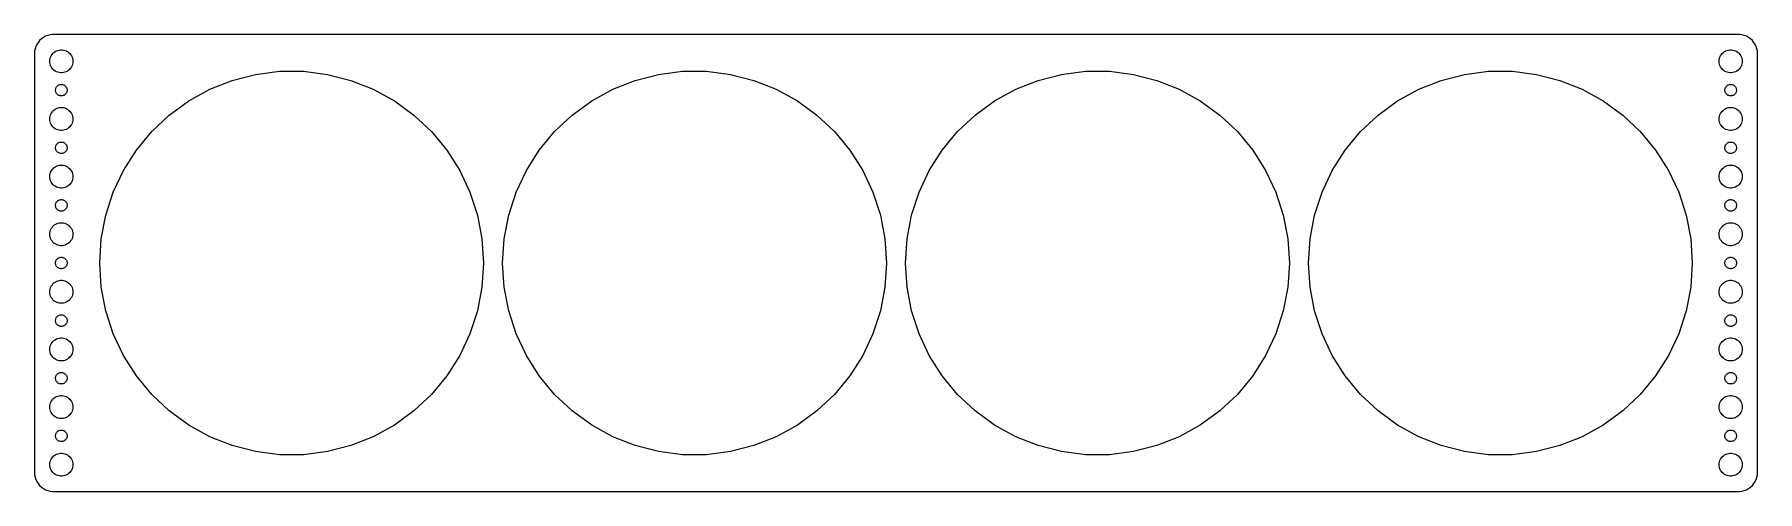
# Model space of a CAD drawing. Header units: metres. Extents: x -224 to 224, y -59 to 59.
import ezdxf

# ---------------------------------------------------------------- set-up
doc = ezdxf.new("R2010")
doc.units = ezdxf.units.M

msp = doc.modelspace()

# ---------------------------------------------------------------- linework, layer by layer
for p, q in [((-222.179, 58.7216), (-222.687, 58.3526)), ((-221.629, 59.0241), (-222.179, 58.7216)), ((-221.045, 59.2553), (-221.629, 59.0241)), ((-220.437, 59.4114), (-221.045, 59.2553)), ((-219.814, 59.4901), (-220.437, 59.4114)), ((219.814, 59.4901), (-219.814, 59.4901)), ((220.437, 59.4114), (219.814, 59.4901)), ((221.045, 59.2553), (220.437, 59.4114)), ((221.629, 59.0241), (221.045, 59.2553)), ((222.179, 58.7216), (221.629, 59.0241)), ((222.687, 58.3526), (222.179, 58.7216)), ((-224.461, 55.1267), (-224.5, 54.5)), ((-224.5, 54.5), (-224.5, -54.5)), ((-224.343, 55.7434), (-224.461, 55.1267)), ((-224.149, 56.3406), (-224.343, 55.7434)), ((-223.882, 56.9088), (-224.149, 56.3406)), ((-223.545, 57.4389), (-223.882, 56.9088)), ((-223.145, 57.9227), (-223.545, 57.4389)), ((-222.687, 58.3526), (-223.145, 57.9227)), ((-220.289, 53.6044), (-220.129, 53.9453)), ((-220.129, 53.9453), (-219.927, 54.2634)), ((-219.927, 54.2634), (-219.687, 54.5536)), ((-219.687, 54.5536), (-219.412, 54.8115)), ((-219.412, 54.8115), (-219.107, 55.033)), ((-219.107, 55.033), (-218.777, 55.2145)), ((-218.777, 55.2145), (-218.427, 55.3532)), ((-218.427, 55.3532), (-218.062, 55.4469)), ((-218.062, 55.4469), (-217.688, 55.4941)), ((-217.688, 55.4941), (-217.312, 55.4941)), ((-217.312, 55.4941), (-216.938, 55.4469)), ((-216.938, 55.4469), (-216.573, 55.3532)), ((-216.573, 55.3532), (-216.223, 55.2145)), ((-216.223, 55.2145), (-215.893, 55.033)), ((-215.893, 55.033), (-215.588, 54.8115)), ((-215.588, 54.8115), (-215.313, 54.5536)), ((-215.313, 54.5536), (-215.073, 54.2634)), ((-215.073, 54.2634), (-214.871, 53.9453)), ((-214.871, 53.9453), (-214.711, 53.6044)), ((214.711, 53.6044), (214.871, 53.9453)), ((214.871, 53.9453), (215.073, 54.2634)), ((215.073, 54.2634), (215.313, 54.5536)), ((215.313, 54.5536), (215.588, 54.8115)), ((215.588, 54.8115), (215.893, 55.033)), ((215.893, 55.033), (216.223, 55.2145)), ((216.223, 55.2145), (216.573, 55.3532)), ((216.573, 55.3532), (216.938, 55.4469)), ((216.938, 55.4469), (217.312, 55.4941)), ((217.312, 55.4941), (217.688, 55.4941)), ((217.688, 55.4941), (218.062, 55.4469)), ((218.062, 55.4469), (218.427, 55.3532)), ((218.427, 55.3532), (218.777, 55.2145)), ((218.777, 55.2145), (219.107, 55.033)), ((219.107, 55.033), (219.412, 54.8115)), ((219.412, 54.8115), (219.687, 54.5536)), ((219.687, 54.5536), (219.927, 54.2634)), ((219.927, 54.2634), (220.129, 53.9453)), ((220.129, 53.9453), (220.289, 53.6044)), ((223.145, 57.9227), (222.687, 58.3526)), ((223.545, 57.4389), (223.145, 57.9227)), ((223.882, 56.9088), (223.545, 57.4389)), ((224.149, 56.3406), (223.882, 56.9088)), ((224.343, 55.7434), (224.149, 56.3406)), ((224.461, 55.1267), (224.343, 55.7434)), ((224.5, 54.5), (224.461, 55.1267)), ((224.5, -54.5), (224.5, 54.5)), ((-220.5, 52.5), (-220.476, 52.876)), ((-220.476, 52.124), (-220.5, 52.5)), ((-220.476, 52.876), (-220.406, 53.2461)), ((-220.406, 51.7539), (-220.476, 52.124)), ((-220.406, 53.2461), (-220.289, 53.6044)), ((-220.289, 51.3956), (-220.406, 51.7539)), ((-220.129, 51.0547), (-220.289, 51.3956)), ((-219.927, 50.7366), (-220.129, 51.0547)), ((-219.687, 50.4464), (-219.927, 50.7366)), ((-219.412, 50.1885), (-219.687, 50.4464)), ((-219.107, 49.967), (-219.412, 50.1885)), ((-218.777, 49.7855), (-219.107, 49.967)), ((-218.427, 49.6468), (-218.777, 49.7855)), ((-218.062, 49.5531), (-218.427, 49.6468)), ((-217.688, 49.5059), (-218.062, 49.5531)), ((-217.312, 49.5059), (-217.688, 49.5059)), ((-216.938, 49.5531), (-217.312, 49.5059)), ((-216.573, 49.6468), (-216.938, 49.5531)), ((-216.223, 49.7855), (-216.573, 49.6468)), ((-215.893, 49.967), (-216.223, 49.7855)), ((-215.588, 50.1885), (-215.893, 49.967)), ((-215.313, 50.4464), (-215.588, 50.1885)), ((-215.073, 50.7366), (-215.313, 50.4464)), ((-214.871, 51.0547), (-215.073, 50.7366)), ((-214.711, 51.3956), (-214.871, 51.0547)), ((-214.711, 53.6044), (-214.594, 53.2461)), ((-214.594, 51.7539), (-214.711, 51.3956)), ((-214.594, 53.2461), (-214.524, 52.876)), ((-214.524, 52.124), (-214.594, 51.7539)), ((-214.524, 52.876), (-214.5, 52.5)), ((-214.5, 52.5), (-214.524, 52.124)), ((-166.869, 49.1143), (-160.64, 49.9013)), ((-160.64, 49.9013), (-154.36, 49.9013)), ((-154.36, 49.9013), (-148.131, 49.1143)), ((-61.8691, 49.1143), (-55.6395, 49.9013)), ((-55.6395, 49.9013), (-49.3605, 49.9013)), ((-49.3605, 49.9013), (-43.1309, 49.1143)), ((43.1309, 49.1143), (49.3605, 49.9013)), ((49.3605, 49.9013), (55.6395, 49.9013)), ((55.6395, 49.9013), (61.8691, 49.1143)), ((148.131, 49.1143), (154.36, 49.9013)), ((154.36, 49.9013), (160.64, 49.9013)), ((160.64, 49.9013), (166.869, 49.1143)), ((214.5, 52.5), (214.524, 52.876)), ((214.524, 52.124), (214.5, 52.5)), ((214.524, 52.876), (214.594, 53.2461)), ((214.594, 51.7539), (214.524, 52.124)), ((214.594, 53.2461), (214.711, 53.6044)), ((214.711, 51.3956), (214.594, 51.7539)), ((214.871, 51.0547), (214.711, 51.3956)), ((215.073, 50.7366), (214.871, 51.0547)), ((215.313, 50.4464), (215.073, 50.7366)), ((215.588, 50.1885), (215.313, 50.4464)), ((215.893, 49.967), (215.588, 50.1885)), ((216.223, 49.7855), (215.893, 49.967)), ((216.573, 49.6468), (216.223, 49.7855)), ((216.938, 49.5531), (216.573, 49.6468)), ((217.312, 49.5059), (216.938, 49.5531)), ((217.688, 49.5059), (217.312, 49.5059)), ((218.062, 49.5531), (217.688, 49.5059)), ((218.427, 49.6468), (218.062, 49.5531)), ((218.777, 49.7855), (218.427, 49.6468)), ((219.107, 49.967), (218.777, 49.7855)), ((219.412, 50.1885), (219.107, 49.967)), ((219.687, 50.4464), (219.412, 50.1885)), ((219.927, 50.7366), (219.687, 50.4464)), ((220.129, 51.0547), (219.927, 50.7366)), ((220.289, 51.3956), (220.129, 51.0547)), ((220.289, 53.6044), (220.406, 53.2461)), ((220.406, 51.7539), (220.289, 51.3956)), ((220.406, 53.2461), (220.476, 52.876)), ((220.476, 52.124), (220.406, 51.7539)), ((220.476, 52.876), (220.5, 52.5)), ((220.5, 52.5), (220.476, 52.124)), ((-219, 45), (-218.988, 45.188)), ((-218.988, 44.812), (-219, 45)), ((-218.988, 45.188), (-218.953, 45.373)), ((-218.953, 45.373), (-218.895, 45.5522)), ((-218.895, 45.5522), (-218.814, 45.7226)), ((-218.814, 45.7226), (-218.714, 45.8817)), ((-218.714, 45.8817), (-218.593, 46.0268)), ((-218.593, 46.0268), (-218.456, 46.1558)), ((-218.456, 46.1558), (-218.304, 46.2665)), ((-218.304, 46.2665), (-218.139, 46.3572)), ((-218.139, 46.3572), (-217.964, 46.4266)), ((-217.964, 46.4266), (-217.781, 46.4734)), ((-217.781, 46.4734), (-217.594, 46.497)), ((-217.594, 46.497), (-217.406, 46.497)), ((-217.406, 46.497), (-217.219, 46.4734)), ((-217.219, 46.4734), (-217.036, 46.4266)), ((-217.036, 46.4266), (-216.861, 46.3572)), ((-216.861, 46.3572), (-216.696, 46.2665)), ((-216.696, 46.2665), (-216.544, 46.1558)), ((-216.544, 46.1558), (-216.407, 46.0268)), ((-216.407, 46.0268), (-216.286, 45.8817)), ((-216.286, 45.8817), (-216.186, 45.7226)), ((-216.186, 45.7226), (-216.105, 45.5522)), ((-216.105, 45.5522), (-216.047, 45.373)), ((-216.047, 45.373), (-216.012, 45.188)), ((-216.012, 45.188), (-216, 45)), ((-216, 45), (-216.012, 44.812)), ((-184.291, 42.2164), (-178.789, 45.2413)), ((-178.789, 45.2413), (-172.951, 47.5528)), ((-172.951, 47.5528), (-166.869, 49.1143)), ((-148.131, 49.1143), (-142.049, 47.5528)), ((-142.049, 47.5528), (-136.211, 45.2413)), ((-136.211, 45.2413), (-130.709, 42.2164)), ((-79.2913, 42.2164), (-73.789, 45.2413)), ((-73.789, 45.2413), (-67.9509, 47.5528)), ((-67.9509, 47.5528), (-61.8691, 49.1143)), ((-43.1309, 49.1143), (-37.0491, 47.5528)), ((-37.0491, 47.5528), (-31.211, 45.2413)), ((-31.211, 45.2413), (-25.7086, 42.2164)), ((25.7086, 42.2164), (31.211, 45.2413)), ((31.211, 45.2413), (37.0491, 47.5528)), ((37.0491, 47.5528), (43.1309, 49.1143)), ((61.8691, 49.1143), (67.9509, 47.5528)), ((67.9509, 47.5528), (73.789, 45.2413)), ((73.789, 45.2413), (79.2913, 42.2164)), ((130.709, 42.2164), (136.211, 45.2413)), ((136.211, 45.2413), (142.049, 47.5528)), ((142.049, 47.5528), (148.131, 49.1143)), ((166.869, 49.1143), (172.951, 47.5528)), ((172.951, 47.5528), (178.789, 45.2413)), ((178.789, 45.2413), (184.291, 42.2164)), ((216, 45), (216.012, 45.188)), ((216.012, 44.812), (216, 45)), ((216.012, 45.188), (216.047, 45.373)), ((216.047, 45.373), (216.105, 45.5522)), ((216.105, 45.5522), (216.186, 45.7226)), ((216.186, 45.7226), (216.286, 45.8817)), ((216.286, 45.8817), (216.407, 46.0268)), ((216.407, 46.0268), (216.544, 46.1558)), ((216.544, 46.1558), (216.696, 46.2665)), ((216.696, 46.2665), (216.861, 46.3572)), ((216.861, 46.3572), (217.036, 46.4266)), ((217.036, 46.4266), (217.219, 46.4734)), ((217.219, 46.4734), (217.406, 46.497)), ((217.406, 46.497), (217.594, 46.497)), ((217.594, 46.497), (217.781, 46.4734)), ((217.781, 46.4734), (217.964, 46.4266)), ((217.964, 46.4266), (218.139, 46.3572)), ((218.139, 46.3572), (218.304, 46.2665)), ((218.304, 46.2665), (218.456, 46.1558)), ((218.456, 46.1558), (218.593, 46.0268)), ((218.593, 46.0268), (218.714, 45.8817)), ((218.714, 45.8817), (218.814, 45.7226)), ((218.814, 45.7226), (218.895, 45.5522)), ((218.895, 45.5522), (218.953, 45.373)), ((218.953, 45.373), (218.988, 45.188)), ((218.988, 45.188), (219, 45)), ((219, 45), (218.988, 44.812)), ((-218.953, 44.627), (-218.988, 44.812)), ((-218.895, 44.4478), (-218.953, 44.627)), ((-218.814, 44.2774), (-218.895, 44.4478)), ((-218.714, 44.1183), (-218.814, 44.2774)), ((-218.593, 43.9732), (-218.714, 44.1183)), ((-218.456, 43.8442), (-218.593, 43.9732)), ((-218.304, 43.7335), (-218.456, 43.8442)), ((-218.427, 40.3532), (-218.062, 40.4469)), ((-218.139, 43.6428), (-218.304, 43.7335)), ((-217.964, 43.5734), (-218.139, 43.6428)), ((-218.062, 40.4469), (-217.688, 40.4941)), ((-217.781, 43.5266), (-217.964, 43.5734)), ((-217.594, 43.503), (-217.781, 43.5266)), ((-217.688, 40.4941), (-217.312, 40.4941)), ((-217.406, 43.503), (-217.594, 43.503)), ((-217.219, 43.5266), (-217.406, 43.503)), ((-217.312, 40.4941), (-216.938, 40.4469)), ((-217.036, 43.5734), (-217.219, 43.5266)), ((-216.861, 43.6428), (-217.036, 43.5734)), ((-216.938, 40.4469), (-216.573, 40.3532)), ((-216.696, 43.7335), (-216.861, 43.6428)), ((-216.544, 43.8442), (-216.696, 43.7335)), ((-216.407, 43.9732), (-216.544, 43.8442)), ((-216.286, 44.1183), (-216.407, 43.9732)), ((-216.186, 44.2774), (-216.286, 44.1183)), ((-216.105, 44.4478), (-216.186, 44.2774)), ((-216.047, 44.627), (-216.105, 44.4478)), ((-216.012, 44.812), (-216.047, 44.627)), ((-189.371, 38.5257), (-184.291, 42.2164)), ((-130.709, 42.2164), (-125.629, 38.5257)), ((-84.3712, 38.5257), (-79.2913, 42.2164)), ((-25.7086, 42.2164), (-20.6288, 38.5257)), ((20.6288, 38.5257), (25.7086, 42.2164)), ((79.2913, 42.2164), (84.3712, 38.5257)), ((125.629, 38.5257), (130.709, 42.2164)), ((184.291, 42.2164), (189.371, 38.5257)), ((216.047, 44.627), (216.012, 44.812)), ((216.105, 44.4478), (216.047, 44.627)), ((216.186, 44.2774), (216.105, 44.4478)), ((216.286, 44.1183), (216.186, 44.2774)), ((216.407, 43.9732), (216.286, 44.1183)), ((216.544, 43.8442), (216.407, 43.9732)), ((216.696, 43.7335), (216.544, 43.8442)), ((216.573, 40.3532), (216.938, 40.4469)), ((216.861, 43.6428), (216.696, 43.7335)), ((217.036, 43.5734), (216.861, 43.6428)), ((216.938, 40.4469), (217.312, 40.4941)), ((217.219, 43.5266), (217.036, 43.5734)), ((217.406, 43.503), (217.219, 43.5266)), ((217.312, 40.4941), (217.688, 40.4941)), ((217.594, 43.503), (217.406, 43.503)), ((217.781, 43.5266), (217.594, 43.503)), ((217.688, 40.4941), (218.062, 40.4469)), ((217.964, 43.5734), (217.781, 43.5266)), ((218.139, 43.6428), (217.964, 43.5734)), ((218.062, 40.4469), (218.427, 40.3532)), ((218.304, 43.7335), (218.139, 43.6428)), ((218.456, 43.8442), (218.304, 43.7335)), ((218.593, 43.9732), (218.456, 43.8442)), ((218.714, 44.1183), (218.593, 43.9732)), ((218.814, 44.2774), (218.714, 44.1183)), ((218.895, 44.4478), (218.814, 44.2774)), ((218.953, 44.627), (218.895, 44.4478)), ((218.988, 44.812), (218.953, 44.627)), ((-220.5, 37.5), (-220.476, 37.876)), ((-220.476, 37.124), (-220.5, 37.5)), ((-220.476, 37.876), (-220.406, 38.2461)), ((-220.406, 36.7539), (-220.476, 37.124)), ((-220.406, 38.2461), (-220.289, 38.6044)), ((-220.289, 36.3956), (-220.406, 36.7539)), ((-220.289, 38.6044), (-220.129, 38.9453)), ((-220.129, 36.0547), (-220.289, 36.3956)), ((-220.129, 38.9453), (-219.927, 39.2634)), ((-219.927, 35.7366), (-220.129, 36.0547)), ((-219.927, 39.2634), (-219.687, 39.5536)), ((-219.687, 39.5536), (-219.412, 39.8115)), ((-219.412, 39.8115), (-219.107, 40.033)), ((-219.107, 40.033), (-218.777, 40.2145)), ((-218.777, 40.2145), (-218.427, 40.3532)), ((-216.573, 40.3532), (-216.223, 40.2145)), ((-216.223, 40.2145), (-215.893, 40.033)), ((-215.893, 40.033), (-215.588, 39.8115)), ((-215.588, 39.8115), (-215.313, 39.5536)), ((-215.313, 39.5536), (-215.073, 39.2634)), ((-215.073, 39.2634), (-214.871, 38.9453)), ((-214.871, 36.0547), (-215.073, 35.7366)), ((-214.871, 38.9453), (-214.711, 38.6044)), ((-214.711, 36.3956), (-214.871, 36.0547)), ((-214.711, 38.6044), (-214.594, 38.2461)), ((-214.594, 36.7539), (-214.711, 36.3956)), ((-214.594, 38.2461), (-214.524, 37.876)), ((-214.524, 37.124), (-214.594, 36.7539)), ((-214.524, 37.876), (-214.5, 37.5)), ((-214.5, 37.5), (-214.524, 37.124)), ((-193.948, 34.2274), (-189.371, 38.5257)), ((-125.629, 38.5257), (-121.052, 34.2274)), ((-88.9484, 34.2274), (-84.3712, 38.5257)), ((-20.6288, 38.5257), (-16.0516, 34.2274)), ((16.0516, 34.2274), (20.6288, 38.5257)), ((84.3712, 38.5257), (88.9484, 34.2274)), ((121.052, 34.2274), (125.629, 38.5257)), ((189.371, 38.5257), (193.948, 34.2274)), ((214.5, 37.5), (214.524, 37.876)), ((214.524, 37.124), (214.5, 37.5)), ((214.524, 37.876), (214.594, 38.2461)), ((214.594, 36.7539), (214.524, 37.124)), ((214.594, 38.2461), (214.711, 38.6044)), ((214.711, 36.3956), (214.594, 36.7539)), ((214.711, 38.6044), (214.871, 38.9453)), ((214.871, 36.0547), (214.711, 36.3956)), ((214.871, 38.9453), (215.073, 39.2634)), ((215.073, 35.7366), (214.871, 36.0547)), ((215.073, 39.2634), (215.313, 39.5536)), ((215.313, 39.5536), (215.588, 39.8115)), ((215.588, 39.8115), (215.893, 40.033)), ((215.893, 40.033), (216.223, 40.2145)), ((216.223, 40.2145), (216.573, 40.3532)), ((218.427, 40.3532), (218.777, 40.2145)), ((218.777, 40.2145), (219.107, 40.033)), ((219.107, 40.033), (219.412, 39.8115)), ((219.412, 39.8115), (219.687, 39.5536)), ((219.687, 39.5536), (219.927, 39.2634)), ((219.927, 39.2634), (220.129, 38.9453)), ((220.129, 36.0547), (219.927, 35.7366)), ((220.129, 38.9453), (220.289, 38.6044)), ((220.289, 36.3956), (220.129, 36.0547)), ((220.289, 38.6044), (220.406, 38.2461)), ((220.406, 36.7539), (220.289, 36.3956)), ((220.406, 38.2461), (220.476, 37.876)), ((220.476, 37.124), (220.406, 36.7539)), ((220.476, 37.876), (220.5, 37.5)), ((220.5, 37.5), (220.476, 37.124)), ((-219.687, 35.4464), (-219.927, 35.7366)), ((-219.412, 35.1885), (-219.687, 35.4464)), ((-219.107, 34.967), (-219.412, 35.1885)), ((-218.777, 34.7855), (-219.107, 34.967)), ((-218.427, 34.6468), (-218.777, 34.7855)), ((-218.062, 34.5531), (-218.427, 34.6468)), ((-217.688, 34.5059), (-218.062, 34.5531)), ((-217.964, 31.4266), (-217.781, 31.4734)), ((-217.781, 31.4734), (-217.594, 31.497)), ((-217.312, 34.5059), (-217.688, 34.5059)), ((-217.594, 31.497), (-217.406, 31.497)), ((-217.406, 31.497), (-217.219, 31.4734)), ((-216.938, 34.5531), (-217.312, 34.5059)), ((-217.219, 31.4734), (-217.036, 31.4266)), ((-216.573, 34.6468), (-216.938, 34.5531)), ((-216.223, 34.7855), (-216.573, 34.6468)), ((-215.893, 34.967), (-216.223, 34.7855)), ((-215.588, 35.1885), (-215.893, 34.967)), ((-215.313, 35.4464), (-215.588, 35.1885)), ((-215.073, 35.7366), (-215.313, 35.4464)), ((-197.951, 29.3893), (-193.948, 34.2274)), ((-121.052, 34.2274), (-117.049, 29.3893)), ((-92.9509, 29.3893), (-88.9484, 34.2274)), ((-16.0516, 34.2274), (-12.0491, 29.3893)), ((12.0491, 29.3893), (16.0516, 34.2274)), ((88.9484, 34.2274), (92.9509, 29.3893)), ((117.049, 29.3893), (121.052, 34.2274)), ((193.948, 34.2274), (197.951, 29.3893)), ((215.313, 35.4464), (215.073, 35.7366)), ((215.588, 35.1885), (215.313, 35.4464)), ((215.893, 34.967), (215.588, 35.1885)), ((216.223, 34.7855), (215.893, 34.967)), ((216.573, 34.6468), (216.223, 34.7855)), ((216.938, 34.5531), (216.573, 34.6468)), ((217.312, 34.5059), (216.938, 34.5531)), ((217.036, 31.4266), (217.219, 31.4734)), ((217.219, 31.4734), (217.406, 31.497)), ((217.688, 34.5059), (217.312, 34.5059)), ((217.406, 31.497), (217.594, 31.497)), ((217.594, 31.497), (217.781, 31.4734)), ((218.062, 34.5531), (217.688, 34.5059)), ((217.781, 31.4734), (217.964, 31.4266)), ((218.427, 34.6468), (218.062, 34.5531)), ((218.777, 34.7855), (218.427, 34.6468)), ((219.107, 34.967), (218.777, 34.7855)), ((219.412, 35.1885), (219.107, 34.967)), ((219.687, 35.4464), (219.412, 35.1885)), ((219.927, 35.7366), (219.687, 35.4464)), ((-219, 30), (-218.988, 30.188)), ((-218.988, 29.812), (-219, 30)), ((-218.988, 30.188), (-218.953, 30.373)), ((-218.953, 29.627), (-218.988, 29.812)), ((-218.953, 30.373), (-218.895, 30.5522)), ((-218.895, 29.4478), (-218.953, 29.627)), ((-218.895, 30.5522), (-218.814, 30.7226)), ((-218.814, 29.2774), (-218.895, 29.4478)), ((-218.814, 30.7226), (-218.714, 30.8817)), ((-218.714, 29.1183), (-218.814, 29.2774)), ((-218.714, 30.8817), (-218.593, 31.0268)), ((-218.593, 28.9732), (-218.714, 29.1183)), ((-218.593, 31.0268), (-218.456, 31.1558)), ((-218.456, 28.8442), (-218.593, 28.9732)), ((-218.456, 31.1558), (-218.304, 31.2665)), ((-218.304, 28.7335), (-218.456, 28.8442)), ((-218.304, 31.2665), (-218.139, 31.3572)), ((-218.139, 28.6427), (-218.304, 28.7335)), ((-218.139, 31.3572), (-217.964, 31.4266)), ((-217.964, 28.5734), (-218.139, 28.6427)), ((-217.781, 28.5266), (-217.964, 28.5734)), ((-217.594, 28.503), (-217.781, 28.5266)), ((-217.406, 28.503), (-217.594, 28.503)), ((-217.219, 28.5266), (-217.406, 28.503)), ((-217.036, 28.5734), (-217.219, 28.5266)), ((-217.036, 31.4266), (-216.861, 31.3572)), ((-216.861, 28.6427), (-217.036, 28.5734)), ((-216.861, 31.3572), (-216.696, 31.2665)), ((-216.696, 28.7335), (-216.861, 28.6427)), ((-216.696, 31.2665), (-216.544, 31.1558)), ((-216.544, 28.8442), (-216.696, 28.7335)), ((-216.544, 31.1558), (-216.407, 31.0268)), ((-216.407, 28.9732), (-216.544, 28.8442)), ((-216.407, 31.0268), (-216.286, 30.8817)), ((-216.286, 29.1183), (-216.407, 28.9732)), ((-216.286, 30.8817), (-216.186, 30.7226)), ((-216.186, 29.2774), (-216.286, 29.1183)), ((-216.186, 30.7226), (-216.105, 30.5522)), ((-216.105, 29.4478), (-216.186, 29.2774)), ((-216.105, 30.5522), (-216.047, 30.373)), ((-216.047, 29.627), (-216.105, 29.4478)), ((-216.047, 30.373), (-216.012, 30.188)), ((-216.012, 29.812), (-216.047, 29.627)), ((-216.012, 30.188), (-216, 30)), ((-216, 30), (-216.012, 29.812)), ((-201.315, 24.0877), (-197.951, 29.3893)), ((-117.049, 29.3893), (-113.685, 24.0877)), ((-96.3153, 24.0877), (-92.9509, 29.3893)), ((-12.0491, 29.3893), (-8.68466, 24.0877)), ((8.68466, 24.0877), (12.0491, 29.3893)), ((92.9509, 29.3893), (96.3153, 24.0877)), ((113.685, 24.0877), (117.049, 29.3893)), ((197.951, 29.3893), (201.315, 24.0877)), ((216, 30), (216.012, 30.188)), ((216.012, 29.812), (216, 30)), ((216.012, 30.188), (216.047, 30.373)), ((216.047, 29.627), (216.012, 29.812)), ((216.047, 30.373), (216.105, 30.5522)), ((216.105, 29.4478), (216.047, 29.627)), ((216.105, 30.5522), (216.186, 30.7226)), ((216.186, 29.2774), (216.105, 29.4478)), ((216.186, 30.7226), (216.286, 30.8817)), ((216.286, 29.1183), (216.186, 29.2774)), ((216.286, 30.8817), (216.407, 31.0268)), ((216.407, 28.9732), (216.286, 29.1183)), ((216.407, 31.0268), (216.544, 31.1558)), ((216.544, 28.8442), (216.407, 28.9732)), ((216.544, 31.1558), (216.696, 31.2665)), ((216.696, 28.7335), (216.544, 28.8442)), ((216.696, 31.2665), (216.861, 31.3572)), ((216.861, 28.6427), (216.696, 28.7335)), ((216.861, 31.3572), (217.036, 31.4266)), ((217.036, 28.5734), (216.861, 28.6427)), ((217.219, 28.5266), (217.036, 28.5734)), ((217.406, 28.503), (217.219, 28.5266)), ((217.594, 28.503), (217.406, 28.503)), ((217.781, 28.5266), (217.594, 28.503)), ((217.964, 28.5734), (217.781, 28.5266)), ((217.964, 31.4266), (218.139, 31.3572)), ((218.139, 28.6427), (217.964, 28.5734)), ((218.139, 31.3572), (218.304, 31.2665)), ((218.304, 28.7335), (218.139, 28.6427)), ((218.304, 31.2665), (218.456, 31.1558)), ((218.456, 28.8442), (218.304, 28.7335)), ((218.456, 31.1558), (218.593, 31.0268)), ((218.593, 28.9732), (218.456, 28.8442)), ((218.593, 31.0268), (218.714, 30.8817)), ((218.714, 29.1183), (218.593, 28.9732)), ((218.714, 30.8817), (218.814, 30.7226)), ((218.814, 29.2774), (218.714, 29.1183)), ((218.814, 30.7226), (218.895, 30.5522)), ((218.895, 29.4478), (218.814, 29.2774)), ((218.895, 30.5522), (218.953, 30.373)), ((218.953, 29.627), (218.895, 29.4478)), ((218.953, 30.373), (218.988, 30.188)), ((218.988, 29.812), (218.953, 29.627)), ((218.988, 30.188), (219, 30)), ((219, 30), (218.988, 29.812)), ((-220.5, 22.5), (-220.476, 22.876)), ((-220.476, 22.124), (-220.5, 22.5)), ((-220.476, 22.876), (-220.406, 23.2461)), ((-220.406, 23.2461), (-220.289, 23.6044)), ((-220.289, 23.6044), (-220.129, 23.9453)), ((-220.129, 23.9453), (-219.927, 24.2634)), ((-219.927, 24.2634), (-219.687, 24.5536)), ((-219.687, 24.5536), (-219.412, 24.8115)), ((-219.412, 24.8115), (-219.107, 25.033)), ((-219.107, 25.033), (-218.777, 25.2145)), ((-218.777, 25.2145), (-218.427, 25.3532)), ((-218.427, 25.3532), (-218.062, 25.4469)), ((-218.062, 25.4469), (-217.688, 25.4941)), ((-217.688, 25.4941), (-217.312, 25.4941)), ((-217.312, 25.4941), (-216.938, 25.4469)), ((-216.938, 25.4469), (-216.573, 25.3532)), ((-216.573, 25.3532), (-216.223, 25.2145)), ((-216.223, 25.2145), (-215.893, 25.033)), ((-215.893, 25.033), (-215.588, 24.8115)), ((-215.588, 24.8115), (-215.313, 24.5536)), ((-215.313, 24.5536), (-215.073, 24.2634)), ((-215.073, 24.2634), (-214.871, 23.9453)), ((-214.871, 23.9453), (-214.711, 23.6044)), ((-214.711, 23.6044), (-214.594, 23.2461)), ((-214.594, 23.2461), (-214.524, 22.876)), ((-214.524, 22.876), (-214.5, 22.5)), ((-214.5, 22.5), (-214.524, 22.124)), ((-203.989, 18.4062), (-201.315, 24.0877)), ((-113.685, 24.0877), (-111.011, 18.4062)), ((-98.9888, 18.4062), (-96.3153, 24.0877)), ((-8.68466, 24.0877), (-6.01117, 18.4062)), ((6.01117, 18.4062), (8.68466, 24.0877)), ((96.3153, 24.0877), (98.9888, 18.4062)), ((111.011, 18.4062), (113.685, 24.0877)), ((201.315, 24.0877), (203.989, 18.4062)), ((214.5, 22.5), (214.524, 22.876)), ((214.524, 22.124), (214.5, 22.5)), ((214.524, 22.876), (214.594, 23.2461)), ((214.594, 23.2461), (214.711, 23.6044)), ((214.711, 23.6044), (214.871, 23.9453)), ((214.871, 23.9453), (215.073, 24.2634)), ((215.073, 24.2634), (215.313, 24.5536)), ((215.313, 24.5536), (215.588, 24.8115)), ((215.588, 24.8115), (215.893, 25.033)), ((215.893, 25.033), (216.223, 25.2145)), ((216.223, 25.2145), (216.573, 25.3532)), ((216.573, 25.3532), (216.938, 25.4469)), ((216.938, 25.4469), (217.312, 25.4941)), ((217.312, 25.4941), (217.688, 25.4941)), ((217.688, 25.4941), (218.062, 25.4469)), ((218.062, 25.4469), (218.427, 25.3532)), ((218.427, 25.3532), (218.777, 25.2145)), ((218.777, 25.2145), (219.107, 25.033)), ((219.107, 25.033), (219.412, 24.8115)), ((219.412, 24.8115), (219.687, 24.5536)), ((219.687, 24.5536), (219.927, 24.2634)), ((219.927, 24.2634), (220.129, 23.9453)), ((220.129, 23.9453), (220.289, 23.6044)), ((220.289, 23.6044), (220.406, 23.2461)), ((220.406, 23.2461), (220.476, 22.876)), ((220.476, 22.876), (220.5, 22.5)), ((220.5, 22.5), (220.476, 22.124)), ((-220.406, 21.7539), (-220.476, 22.124)), ((-220.289, 21.3956), (-220.406, 21.7539)), ((-220.129, 21.0547), (-220.289, 21.3956)), ((-219.927, 20.7366), (-220.129, 21.0547)), ((-219.687, 20.4464), (-219.927, 20.7366)), ((-219.412, 20.1884), (-219.687, 20.4464)), ((-219.107, 19.967), (-219.412, 20.1884)), ((-218.777, 19.7855), (-219.107, 19.967)), ((-218.427, 19.6468), (-218.777, 19.7855)), ((-218.062, 19.5531), (-218.427, 19.6468)), ((-217.688, 19.5059), (-218.062, 19.5531)), ((-217.312, 19.5059), (-217.688, 19.5059)), ((-216.938, 19.5531), (-217.312, 19.5059)), ((-216.573, 19.6468), (-216.938, 19.5531)), ((-216.223, 19.7855), (-216.573, 19.6468)), ((-215.893, 19.967), (-216.223, 19.7855)), ((-215.588, 20.1884), (-215.893, 19.967)), ((-215.313, 20.4464), (-215.588, 20.1884)), ((-215.073, 20.7366), (-215.313, 20.4464)), ((-214.871, 21.0547), (-215.073, 20.7366)), ((-214.711, 21.3956), (-214.871, 21.0547)), ((-214.594, 21.7539), (-214.711, 21.3956)), ((-214.524, 22.124), (-214.594, 21.7539)), ((-205.929, 12.4345), (-203.989, 18.4062)), ((-111.011, 18.4062), (-109.071, 12.4345)), ((-100.929, 12.4345), (-98.9888, 18.4062)), ((-6.01117, 18.4062), (-4.07083, 12.4345)), ((4.07083, 12.4345), (6.01117, 18.4062)), ((98.9888, 18.4062), (100.929, 12.4345)), ((109.071, 12.4345), (111.011, 18.4062)), ((203.989, 18.4062), (205.929, 12.4345)), ((214.594, 21.7539), (214.524, 22.124)), ((214.711, 21.3956), (214.594, 21.7539)), ((214.871, 21.0547), (214.711, 21.3956)), ((215.073, 20.7366), (214.871, 21.0547)), ((215.313, 20.4464), (215.073, 20.7366)), ((215.588, 20.1884), (215.313, 20.4464)), ((215.893, 19.967), (215.588, 20.1884)), ((216.223, 19.7855), (215.893, 19.967)), ((216.573, 19.6468), (216.223, 19.7855)), ((216.938, 19.5531), (216.573, 19.6468)), ((217.312, 19.5059), (216.938, 19.5531)), ((217.688, 19.5059), (217.312, 19.5059)), ((218.062, 19.5531), (217.688, 19.5059)), ((218.427, 19.6468), (218.062, 19.5531)), ((218.777, 19.7855), (218.427, 19.6468)), ((219.107, 19.967), (218.777, 19.7855)), ((219.412, 20.1884), (219.107, 19.967)), ((219.687, 20.4464), (219.412, 20.1884)), ((219.927, 20.7366), (219.687, 20.4464)), ((220.129, 21.0547), (219.927, 20.7366)), ((220.289, 21.3956), (220.129, 21.0547)), ((220.406, 21.7539), (220.289, 21.3956)), ((220.476, 22.124), (220.406, 21.7539)), ((-219, 15), (-218.988, 15.188)), ((-218.988, 14.812), (-219, 15)), ((-218.988, 15.188), (-218.953, 15.373)), ((-218.953, 14.627), (-218.988, 14.812)), ((-218.953, 15.373), (-218.895, 15.5522)), ((-218.895, 14.4478), (-218.953, 14.627)), ((-218.895, 15.5522), (-218.814, 15.7226)), ((-218.814, 14.2774), (-218.895, 14.4478)), ((-218.814, 15.7226), (-218.714, 15.8817)), ((-218.714, 14.1183), (-218.814, 14.2774)), ((-218.714, 15.8817), (-218.593, 16.0268)), ((-218.593, 13.9732), (-218.714, 14.1183)), ((-218.593, 16.0268), (-218.456, 16.1558)), ((-218.456, 13.8442), (-218.593, 13.9732)), ((-218.456, 16.1558), (-218.304, 16.2665)), ((-218.304, 13.7335), (-218.456, 13.8442)), ((-218.304, 16.2665), (-218.139, 16.3572)), ((-218.139, 13.6427), (-218.304, 13.7335)), ((-218.139, 16.3572), (-217.964, 16.4266)), ((-217.964, 13.5734), (-218.139, 13.6427)), ((-217.964, 16.4266), (-217.781, 16.4734)), ((-217.781, 13.5266), (-217.964, 13.5734)), ((-217.781, 16.4734), (-217.594, 16.497)), ((-217.594, 13.5029), (-217.781, 13.5266)), ((-217.594, 16.497), (-217.406, 16.497)), ((-217.406, 13.5029), (-217.594, 13.5029)), ((-217.406, 16.497), (-217.219, 16.4734)), ((-217.219, 13.5266), (-217.406, 13.5029)), ((-217.219, 16.4734), (-217.036, 16.4266)), ((-217.036, 13.5734), (-217.219, 13.5266)), ((-217.036, 16.4266), (-216.861, 16.3572)), ((-216.861, 13.6427), (-217.036, 13.5734)), ((-216.861, 16.3572), (-216.696, 16.2665)), ((-216.696, 13.7335), (-216.861, 13.6427)), ((-216.696, 16.2665), (-216.544, 16.1558)), ((-216.544, 13.8442), (-216.696, 13.7335)), ((-216.544, 16.1558), (-216.407, 16.0268)), ((-216.407, 13.9732), (-216.544, 13.8442)), ((-216.407, 16.0268), (-216.286, 15.8817)), ((-216.286, 14.1183), (-216.407, 13.9732)), ((-216.286, 15.8817), (-216.186, 15.7226)), ((-216.186, 14.2774), (-216.286, 14.1183)), ((-216.186, 15.7226), (-216.105, 15.5522)), ((-216.105, 14.4478), (-216.186, 14.2774)), ((-216.105, 15.5522), (-216.047, 15.373)), ((-216.047, 14.627), (-216.105, 14.4478)), ((-216.047, 15.373), (-216.012, 15.188)), ((-216.012, 14.812), (-216.047, 14.627)), ((-216.012, 15.188), (-216, 15)), ((-216, 15), (-216.012, 14.812)), ((216, 15), (216.012, 15.188)), ((216.012, 14.812), (216, 15)), ((216.012, 15.188), (216.047, 15.373)), ((216.047, 14.627), (216.012, 14.812)), ((216.047, 15.373), (216.105, 15.5522)), ((216.105, 14.4478), (216.047, 14.627)), ((216.105, 15.5522), (216.186, 15.7226)), ((216.186, 14.2774), (216.105, 14.4478)), ((216.186, 15.7226), (216.286, 15.8817)), ((216.286, 14.1183), (216.186, 14.2774)), ((216.286, 15.8817), (216.407, 16.0268)), ((216.407, 13.9732), (216.286, 14.1183)), ((216.407, 16.0268), (216.544, 16.1558)), ((216.544, 13.8442), (216.407, 13.9732)), ((216.544, 16.1558), (216.696, 16.2665)), ((216.696, 13.7335), (216.544, 13.8442)), ((216.696, 16.2665), (216.861, 16.3572)), ((216.861, 13.6427), (216.696, 13.7335)), ((216.861, 16.3572), (217.036, 16.4266)), ((217.036, 13.5734), (216.861, 13.6427)), ((217.036, 16.4266), (217.219, 16.4734)), ((217.219, 13.5266), (217.036, 13.5734)), ((217.219, 16.4734), (217.406, 16.497)), ((217.406, 13.5029), (217.219, 13.5266)), ((217.406, 16.497), (217.594, 16.497)), ((217.594, 13.5029), (217.406, 13.5029)), ((217.594, 16.497), (217.781, 16.4734)), ((217.781, 13.5266), (217.594, 13.5029)), ((217.781, 16.4734), (217.964, 16.4266)), ((217.964, 13.5734), (217.781, 13.5266)), ((217.964, 16.4266), (218.139, 16.3572)), ((218.139, 13.6427), (217.964, 13.5734)), ((218.139, 16.3572), (218.304, 16.2665)), ((218.304, 13.7335), (218.139, 13.6427)), ((218.304, 16.2665), (218.456, 16.1558)), ((218.456, 13.8442), (218.304, 13.7335)), ((218.456, 16.1558), (218.593, 16.0268)), ((218.593, 13.9732), (218.456, 13.8442)), ((218.593, 16.0268), (218.714, 15.8817)), ((218.714, 14.1183), (218.593, 13.9732)), ((218.714, 15.8817), (218.814, 15.7226)), ((218.814, 14.2774), (218.714, 14.1183)), ((218.814, 15.7226), (218.895, 15.5522)), ((218.895, 14.4478), (218.814, 14.2774)), ((218.895, 15.5522), (218.953, 15.373)), ((218.953, 14.627), (218.895, 14.4478)), ((218.953, 15.373), (218.988, 15.188)), ((218.988, 14.812), (218.953, 14.627)), ((218.988, 15.188), (219, 15)), ((219, 15), (218.988, 14.812)), ((-220.129, 8.94525), (-219.927, 9.26335)), ((-219.927, 9.26335), (-219.687, 9.55363)), ((-219.687, 9.55363), (-219.412, 9.81154)), ((-219.412, 9.81154), (-219.107, 10.033)), ((-219.107, 10.033), (-218.777, 10.2145)), ((-218.777, 10.2145), (-218.427, 10.3532)), ((-218.427, 10.3532), (-218.062, 10.4469)), ((-218.062, 10.4469), (-217.688, 10.4941)), ((-217.688, 10.4941), (-217.312, 10.4941)), ((-217.312, 10.4941), (-216.938, 10.4469)), ((-216.938, 10.4469), (-216.573, 10.3532)), ((-216.573, 10.3532), (-216.223, 10.2145)), ((-216.223, 10.2145), (-215.893, 10.033)), ((-215.893, 10.033), (-215.588, 9.81154)), ((-215.588, 9.81154), (-215.313, 9.55363)), ((-215.313, 9.55363), (-215.073, 9.26335)), ((-215.073, 9.26335), (-214.871, 8.94525)), ((-207.106, 6.26665), (-205.929, 12.4345)), ((-109.071, 12.4345), (-107.894, 6.26665)), ((-102.106, 6.26665), (-100.929, 12.4345)), ((-4.07083, 12.4345), (-2.89426, 6.26665)), ((2.89426, 6.26665), (4.07083, 12.4345)), ((100.929, 12.4345), (102.106, 6.26665)), ((107.894, 6.26665), (109.071, 12.4345)), ((205.929, 12.4345), (207.106, 6.26665)), ((214.871, 8.94525), (215.073, 9.26335)), ((215.073, 9.26335), (215.313, 9.55363)), ((215.313, 9.55363), (215.588, 9.81154)), ((215.588, 9.81154), (215.893, 10.033)), ((215.893, 10.033), (216.223, 10.2145)), ((216.223, 10.2145), (216.573, 10.3532)), ((216.573, 10.3532), (216.938, 10.4469)), ((216.938, 10.4469), (217.312, 10.4941)), ((217.312, 10.4941), (217.688, 10.4941)), ((217.688, 10.4941), (218.062, 10.4469)), ((218.062, 10.4469), (218.427, 10.3532)), ((218.427, 10.3532), (218.777, 10.2145)), ((218.777, 10.2145), (219.107, 10.033)), ((219.107, 10.033), (219.412, 9.81154)), ((219.412, 9.81154), (219.687, 9.55363)), ((219.687, 9.55363), (219.927, 9.26335)), ((219.927, 9.26335), (220.129, 8.94525)), ((-220.5, 7.5), (-220.476, 7.87599)), ((-220.476, 7.12399), (-220.5, 7.5)), ((-220.476, 7.87599), (-220.406, 8.24606)), ((-220.406, 6.75392), (-220.476, 7.12399)), ((-220.406, 8.24606), (-220.289, 8.60437)), ((-220.289, 6.39561), (-220.406, 6.75392)), ((-220.289, 8.60437), (-220.129, 8.94525)), ((-220.129, 6.05473), (-220.289, 6.39561)), ((-219.927, 5.73663), (-220.129, 6.05473)), ((-219.687, 5.44635), (-219.927, 5.73663)), ((-219.412, 5.18845), (-219.687, 5.44635)), ((-219.107, 4.96701), (-219.412, 5.18845)), ((-218.777, 4.78551), (-219.107, 4.96701)), ((-218.427, 4.64682), (-218.777, 4.78551)), ((-218.062, 4.55313), (-218.427, 4.64682)), ((-217.688, 4.50591), (-218.062, 4.55313)), ((-217.312, 4.50591), (-217.688, 4.50591)), ((-216.938, 4.55313), (-217.312, 4.50591)), ((-216.573, 4.64682), (-216.938, 4.55313)), ((-216.223, 4.78551), (-216.573, 4.64682)), ((-215.893, 4.96701), (-216.223, 4.78551)), ((-215.588, 5.18845), (-215.893, 4.96701)), ((-215.313, 5.44635), (-215.588, 5.18845)), ((-215.073, 5.73663), (-215.313, 5.44635)), ((-214.871, 6.05473), (-215.073, 5.73663)), ((-214.871, 8.94525), (-214.711, 8.60437)), ((-214.711, 6.39561), (-214.871, 6.05473)), ((-214.711, 8.60437), (-214.594, 8.24606)), ((-214.594, 6.75392), (-214.711, 6.39561)), ((-214.594, 8.24606), (-214.524, 7.87599)), ((-214.524, 7.12399), (-214.594, 6.75392)), ((-214.524, 7.87599), (-214.5, 7.5)), ((-214.5, 7.5), (-214.524, 7.12399)), ((-207.5, 0), (-207.106, 6.26665)), ((-107.894, 6.26665), (-107.5, 0)), ((-102.5, 0), (-102.106, 6.26665)), ((-2.89426, 6.26665), (-2.5, 0)), ((2.5, 0), (2.89426, 6.26665)), ((102.106, 6.26665), (102.5, 0)), ((107.5, 0), (107.894, 6.26665)), ((207.106, 6.26665), (207.5, 0)), ((214.5, 7.5), (214.524, 7.87599)), ((214.524, 7.12399), (214.5, 7.5)), ((214.524, 7.87599), (214.594, 8.24606)), ((214.594, 6.75392), (214.524, 7.12399)), ((214.594, 8.24606), (214.711, 8.60437)), ((214.711, 6.39561), (214.594, 6.75392)), ((214.711, 8.60437), (214.871, 8.94525)), ((214.871, 6.05473), (214.711, 6.39561)), ((215.073, 5.73663), (214.871, 6.05473)), ((215.313, 5.44635), (215.073, 5.73663)), ((215.588, 5.18845), (215.313, 5.44635)), ((215.893, 4.96701), (215.588, 5.18845)), ((216.223, 4.78551), (215.893, 4.96701)), ((216.573, 4.64682), (216.223, 4.78551)), ((216.938, 4.55313), (216.573, 4.64682)), ((217.312, 4.50591), (216.938, 4.55313)), ((217.688, 4.50591), (217.312, 4.50591)), ((218.062, 4.55313), (217.688, 4.50591)), ((218.427, 4.64682), (218.062, 4.55313)), ((218.777, 4.78551), (218.427, 4.64682)), ((219.107, 4.96701), (218.777, 4.78551)), ((219.412, 5.18845), (219.107, 4.96701)), ((219.687, 5.44635), (219.412, 5.18845)), ((219.927, 5.73663), (219.687, 5.44635)), ((220.129, 6.05473), (219.927, 5.73663)), ((220.129, 8.94525), (220.289, 8.60437)), ((220.289, 6.39561), (220.129, 6.05473)), ((220.289, 8.60437), (220.406, 8.24606)), ((220.406, 6.75392), (220.289, 6.39561)), ((220.406, 8.24606), (220.476, 7.87599)), ((220.476, 7.12399), (220.406, 6.75392)), ((220.476, 7.87599), (220.5, 7.5)), ((220.5, 7.5), (220.476, 7.12399)), ((-219, 0), (-218.988, 0.18799)), ((-218.988, -0.18799), (-219, 0)), ((-218.988, 0.18799), (-218.953, 0.37303)), ((-218.953, 0.37303), (-218.895, 0.55219)), ((-218.895, 0.55219), (-218.814, 0.72263)), ((-218.814, 0.72263), (-218.714, 0.88167)), ((-218.714, 0.88167), (-218.593, 1.02681)), ((-218.593, 1.02681), (-218.456, 1.15576)), ((-218.456, 1.15576), (-218.304, 1.26648)), ((-218.304, 1.26648), (-218.139, 1.35724)), ((-218.139, 1.35724), (-217.964, 1.42657)), ((-217.964, 1.42657), (-217.781, 1.47342)), ((-217.781, 1.47342), (-217.594, 1.49704)), ((-217.594, 1.49704), (-217.406, 1.49704)), ((-217.406, 1.49704), (-217.219, 1.47342)), ((-217.219, 1.47342), (-217.036, 1.42657)), ((-217.036, 1.42657), (-216.861, 1.35724)), ((-216.861, 1.35724), (-216.696, 1.26648)), ((-216.696, 1.26648), (-216.544, 1.15576)), ((-216.544, 1.15576), (-216.407, 1.02681)), ((-216.407, 1.02681), (-216.286, 0.88167)), ((-216.286, 0.88167), (-216.186, 0.72263)), ((-216.186, 0.72263), (-216.105, 0.55219)), ((-216.105, 0.55219), (-216.047, 0.37303)), ((-216.047, 0.37303), (-216.012, 0.18799)), ((-216.012, 0.18799), (-216, 0)), ((-216, 0), (-216.012, -0.18799)), ((-207.106, -6.26665), (-207.5, 0)), ((-107.5, 0), (-107.894, -6.26665)), ((-102.106, -6.26665), (-102.5, 0)), ((-2.5, 0), (-2.89426, -6.26665)), ((2.89426, -6.26665), (2.5, 0)), ((102.5, 0), (102.106, -6.26665)), ((107.894, -6.26665), (107.5, 0)), ((207.5, 0), (207.106, -6.26665)), ((216, 0), (216.012, 0.18799)), ((216.012, -0.18799), (216, 0)), ((216.012, 0.18799), (216.047, 0.37303)), ((216.047, 0.37303), (216.105, 0.55219)), ((216.105, 0.55219), (216.186, 0.72263)), ((216.186, 0.72263), (216.286, 0.88167)), ((216.286, 0.88167), (216.407, 1.02681)), ((216.407, 1.02681), (216.544, 1.15576)), ((216.544, 1.15576), (216.696, 1.26648)), ((216.696, 1.26648), (216.861, 1.35724)), ((216.861, 1.35724), (217.036, 1.42657)), ((217.036, 1.42657), (217.219, 1.47342)), ((217.219, 1.47342), (217.406, 1.49704)), ((217.406, 1.49704), (217.594, 1.49704)), ((217.594, 1.49704), (217.781, 1.47342)), ((217.781, 1.47342), (217.964, 1.42657)), ((217.964, 1.42657), (218.139, 1.35724)), ((218.139, 1.35724), (218.304, 1.26648)), ((218.304, 1.26648), (218.456, 1.15576)), ((218.456, 1.15576), (218.593, 1.02681)), ((218.593, 1.02681), (218.714, 0.88167)), ((218.714, 0.88167), (218.814, 0.72263)), ((218.814, 0.72263), (218.895, 0.55219)), ((218.895, 0.55219), (218.953, 0.37303)), ((218.953, 0.37303), (218.988, 0.18799)), ((218.988, 0.18799), (219, 0)), ((219, 0), (218.988, -0.18799)), ((-218.953, -0.37303), (-218.988, -0.18799)), ((-218.895, -0.55219), (-218.953, -0.37303)), ((-218.814, -0.72263), (-218.895, -0.55219)), ((-218.714, -0.88167), (-218.814, -0.72263)), ((-218.593, -1.02681), (-218.714, -0.88167)), ((-218.456, -1.15576), (-218.593, -1.02681)), ((-218.304, -1.26648), (-218.456, -1.15576)), ((-218.139, -1.35724), (-218.304, -1.26648)), ((-217.964, -1.42657), (-218.139, -1.35724)), ((-217.781, -1.47342), (-217.964, -1.42657)), ((-217.594, -1.49704), (-217.781, -1.47342)), ((-217.406, -1.49704), (-217.594, -1.49704)), ((-217.219, -1.47342), (-217.406, -1.49704)), ((-217.036, -1.42657), (-217.219, -1.47342)), ((-216.861, -1.35724), (-217.036, -1.42657)), ((-216.696, -1.26648), (-216.861, -1.35724)), ((-216.544, -1.15576), (-216.696, -1.26648)), ((-216.407, -1.02681), (-216.544, -1.15576)), ((-216.286, -0.88167), (-216.407, -1.02681)), ((-216.186, -0.72263), (-216.286, -0.88167)), ((-216.105, -0.55219), (-216.186, -0.72263)), ((-216.047, -0.37303), (-216.105, -0.55219)), ((-216.012, -0.18799), (-216.047, -0.37303)), ((216.047, -0.37303), (216.012, -0.18799)), ((216.105, -0.55219), (216.047, -0.37303)), ((216.186, -0.72263), (216.105, -0.55219)), ((216.286, -0.88167), (216.186, -0.72263)), ((216.407, -1.02681), (216.286, -0.88167)), ((216.544, -1.15576), (216.407, -1.02681)), ((216.696, -1.26648), (216.544, -1.15576)), ((216.861, -1.35724), (216.696, -1.26648)), ((217.036, -1.42657), (216.861, -1.35724)), ((217.219, -1.47342), (217.036, -1.42657)), ((217.406, -1.49704), (217.219, -1.47342)), ((217.594, -1.49704), (217.406, -1.49704)), ((217.781, -1.47342), (217.594, -1.49704)), ((217.964, -1.42657), (217.781, -1.47342)), ((218.139, -1.35724), (217.964, -1.42657)), ((218.304, -1.26648), (218.139, -1.35724)), ((218.456, -1.15576), (218.304, -1.26648)), ((218.593, -1.02681), (218.456, -1.15576)), ((218.714, -0.88167), (218.593, -1.02681)), ((218.814, -0.72263), (218.714, -0.88167)), ((218.895, -0.55219), (218.814, -0.72263)), ((218.953, -0.37303), (218.895, -0.55219)), ((218.988, -0.18799), (218.953, -0.37303)), ((-220.5, -7.5), (-220.476, -7.12399)), ((-220.476, -7.87599), (-220.5, -7.5)), ((-220.476, -7.12399), (-220.406, -6.75392)), ((-220.406, -8.24606), (-220.476, -7.87599)), ((-220.406, -6.75392), (-220.289, -6.39561)), ((-220.289, -8.60437), (-220.406, -8.24606)), ((-220.289, -6.39561), (-220.129, -6.05473)), ((-220.129, -8.94525), (-220.289, -8.60437)), ((-220.129, -6.05473), (-219.927, -5.73663)), ((-219.927, -9.26335), (-220.129, -8.94525)), ((-219.927, -5.73663), (-219.687, -5.44635)), ((-219.687, -5.44635), (-219.412, -5.18845)), ((-219.412, -5.18845), (-219.107, -4.96701)), ((-219.107, -4.96701), (-218.777, -4.78551)), ((-218.777, -4.78551), (-218.427, -4.64682)), ((-218.427, -4.64682), (-218.062, -4.55313)), ((-218.062, -4.55313), (-217.688, -4.50591)), ((-217.688, -4.50591), (-217.312, -4.50591)), ((-217.312, -4.50591), (-216.938, -4.55313)), ((-216.938, -4.55313), (-216.573, -4.64682)), ((-216.573, -4.64682), (-216.223, -4.78551)), ((-216.223, -4.78551), (-215.893, -4.96701)), ((-215.893, -4.96701), (-215.588, -5.18845)), ((-215.588, -5.18845), (-215.313, -5.44635)), ((-215.313, -5.44635), (-215.073, -5.73663)), ((-215.073, -5.73663), (-214.871, -6.05473)), ((-214.871, -8.94525), (-215.073, -9.26335)), ((-214.871, -6.05473), (-214.711, -6.39561)), ((-214.711, -8.60437), (-214.871, -8.94525)), ((-214.711, -6.39561), (-214.594, -6.75392)), ((-214.594, -8.24606), (-214.711, -8.60437)), ((-214.594, -6.75392), (-214.524, -7.12399)), ((-214.524, -7.87599), (-214.594, -8.24606)), ((-214.524, -7.12399), (-214.5, -7.5)), ((-214.5, -7.5), (-214.524, -7.87599)), ((-205.929, -12.4345), (-207.106, -6.26665)), ((-107.894, -6.26665), (-109.071, -12.4345)), ((-100.929, -12.4345), (-102.106, -6.26665)), ((-2.89426, -6.26665), (-4.07083, -12.4345)), ((4.07083, -12.4345), (2.89426, -6.26665)), ((102.106, -6.26665), (100.929, -12.4345)), ((109.071, -12.4345), (107.894, -6.26665)), ((207.106, -6.26665), (205.929, -12.4345)), ((214.5, -7.5), (214.524, -7.12399)), ((214.524, -7.87599), (214.5, -7.5)), ((214.524, -7.12399), (214.594, -6.75392)), ((214.594, -8.24606), (214.524, -7.87599)), ((214.594, -6.75392), (214.711, -6.39561)), ((214.711, -8.60437), (214.594, -8.24606)), ((214.711, -6.39561), (214.871, -6.05473)), ((214.871, -8.94525), (214.711, -8.60437)), ((214.871, -6.05473), (215.073, -5.73663)), ((215.073, -9.26335), (214.871, -8.94525)), ((215.073, -5.73663), (215.313, -5.44635)), ((215.313, -5.44635), (215.588, -5.18845)), ((215.588, -5.18845), (215.893, -4.96701)), ((215.893, -4.96701), (216.223, -4.78551)), ((216.223, -4.78551), (216.573, -4.64682)), ((216.573, -4.64682), (216.938, -4.55313)), ((216.938, -4.55313), (217.312, -4.50591)), ((217.312, -4.50591), (217.688, -4.50591)), ((217.688, -4.50591), (218.062, -4.55313)), ((218.062, -4.55313), (218.427, -4.64682)), ((218.427, -4.64682), (218.777, -4.78551)), ((218.777, -4.78551), (219.107, -4.96701)), ((219.107, -4.96701), (219.412, -5.18845)), ((219.412, -5.18845), (219.687, -5.44635)), ((219.687, -5.44635), (219.927, -5.73663)), ((219.927, -5.73663), (220.129, -6.05473)), ((220.129, -8.94525), (219.927, -9.26335)), ((220.129, -6.05473), (220.289, -6.39561)), ((220.289, -8.60437), (220.129, -8.94525)), ((220.289, -6.39561), (220.406, -6.75392)), ((220.406, -8.24606), (220.289, -8.60437)), ((220.406, -6.75392), (220.476, -7.12399)), ((220.476, -7.87599), (220.406, -8.24606)), ((220.476, -7.12399), (220.5, -7.5)), ((220.5, -7.5), (220.476, -7.87599)), ((-219.687, -9.55363), (-219.927, -9.26335)), ((-219.412, -9.81154), (-219.687, -9.55363)), ((-219.107, -10.033), (-219.412, -9.81154)), ((-218.777, -10.2145), (-219.107, -10.033)), ((-218.427, -10.3532), (-218.777, -10.2145)), ((-218.062, -10.4469), (-218.427, -10.3532)), ((-217.688, -10.4941), (-218.062, -10.4469)), ((-217.312, -10.4941), (-217.688, -10.4941)), ((-216.938, -10.4469), (-217.312, -10.4941)), ((-216.573, -10.3532), (-216.938, -10.4469)), ((-216.223, -10.2145), (-216.573, -10.3532)), ((-215.893, -10.033), (-216.223, -10.2145)), ((-215.588, -9.81154), (-215.893, -10.033)), ((-215.313, -9.55363), (-215.588, -9.81154)), ((-215.073, -9.26335), (-215.313, -9.55363)), ((-203.989, -18.4062), (-205.929, -12.4345)), ((-109.071, -12.4345), (-111.011, -18.4062)), ((-98.9888, -18.4062), (-100.929, -12.4345)), ((-4.07083, -12.4345), (-6.01117, -18.4062)), ((6.01117, -18.4062), (4.07083, -12.4345)), ((100.929, -12.4345), (98.9888, -18.4062)), ((111.011, -18.4062), (109.071, -12.4345)), ((205.929, -12.4345), (203.989, -18.4062)), ((215.313, -9.55363), (215.073, -9.26335)), ((215.588, -9.81154), (215.313, -9.55363)), ((215.893, -10.033), (215.588, -9.81154)), ((216.223, -10.2145), (215.893, -10.033)), ((216.573, -10.3532), (216.223, -10.2145)), ((216.938, -10.4469), (216.573, -10.3532)), ((217.312, -10.4941), (216.938, -10.4469)), ((217.688, -10.4941), (217.312, -10.4941)), ((218.062, -10.4469), (217.688, -10.4941)), ((218.427, -10.3532), (218.062, -10.4469)), ((218.777, -10.2145), (218.427, -10.3532)), ((219.107, -10.033), (218.777, -10.2145)), ((219.412, -9.81154), (219.107, -10.033)), ((219.687, -9.55363), (219.412, -9.81154)), ((219.927, -9.26335), (219.687, -9.55363)), ((-219, -15), (-218.988, -14.812)), ((-218.988, -15.188), (-219, -15)), ((-218.988, -14.812), (-218.953, -14.627)), ((-218.953, -15.373), (-218.988, -15.188)), ((-218.953, -14.627), (-218.895, -14.4478)), ((-218.895, -15.5522), (-218.953, -15.373)), ((-218.895, -14.4478), (-218.814, -14.2774)), ((-218.814, -15.7226), (-218.895, -15.5522)), ((-218.814, -14.2774), (-218.714, -14.1183)), ((-218.714, -15.8817), (-218.814, -15.7226)), ((-218.714, -14.1183), (-218.593, -13.9732)), ((-218.593, -16.0268), (-218.714, -15.8817)), ((-218.593, -13.9732), (-218.456, -13.8442)), ((-218.456, -16.1558), (-218.593, -16.0268)), ((-218.456, -13.8442), (-218.304, -13.7335)), ((-218.304, -16.2665), (-218.456, -16.1558)), ((-218.304, -13.7335), (-218.139, -13.6427)), ((-218.139, -16.3572), (-218.304, -16.2665)), ((-218.139, -13.6427), (-217.964, -13.5734)), ((-217.964, -16.4266), (-218.139, -16.3572)), ((-217.964, -13.5734), (-217.781, -13.5266)), ((-217.781, -16.4734), (-217.964, -16.4266)), ((-217.781, -13.5266), (-217.594, -13.5029)), ((-217.594, -16.497), (-217.781, -16.4734)), ((-217.594, -13.5029), (-217.406, -13.5029)), ((-217.406, -16.497), (-217.594, -16.497)), ((-217.406, -13.5029), (-217.219, -13.5266)), ((-217.219, -16.4734), (-217.406, -16.497)), ((-217.219, -13.5266), (-217.036, -13.5734)), ((-217.036, -16.4266), (-217.219, -16.4734)), ((-217.036, -13.5734), (-216.861, -13.6427)), ((-216.861, -16.3572), (-217.036, -16.4266)), ((-216.861, -13.6427), (-216.696, -13.7335)), ((-216.696, -16.2665), (-216.861, -16.3572)), ((-216.696, -13.7335), (-216.544, -13.8442)), ((-216.544, -16.1558), (-216.696, -16.2665)), ((-216.544, -13.8442), (-216.407, -13.9732)), ((-216.407, -16.0268), (-216.544, -16.1558)), ((-216.407, -13.9732), (-216.286, -14.1183)), ((-216.286, -15.8817), (-216.407, -16.0268)), ((-216.286, -14.1183), (-216.186, -14.2774)), ((-216.186, -15.7226), (-216.286, -15.8817)), ((-216.186, -14.2774), (-216.105, -14.4478)), ((-216.105, -15.5522), (-216.186, -15.7226)), ((-216.105, -14.4478), (-216.047, -14.627)), ((-216.047, -15.373), (-216.105, -15.5522)), ((-216.047, -14.627), (-216.012, -14.812)), ((-216.012, -15.188), (-216.047, -15.373)), ((-216.012, -14.812), (-216, -15)), ((-216, -15), (-216.012, -15.188)), ((216, -15), (216.012, -14.812)), ((216.012, -15.188), (216, -15)), ((216.012, -14.812), (216.047, -14.627)), ((216.047, -15.373), (216.012, -15.188)), ((216.047, -14.627), (216.105, -14.4478)), ((216.105, -15.5522), (216.047, -15.373)), ((216.105, -14.4478), (216.186, -14.2774)), ((216.186, -15.7226), (216.105, -15.5522)), ((216.186, -14.2774), (216.286, -14.1183)), ((216.286, -15.8817), (216.186, -15.7226)), ((216.286, -14.1183), (216.407, -13.9732)), ((216.407, -16.0268), (216.286, -15.8817)), ((216.407, -13.9732), (216.544, -13.8442)), ((216.544, -16.1558), (216.407, -16.0268)), ((216.544, -13.8442), (216.696, -13.7335)), ((216.696, -16.2665), (216.544, -16.1558)), ((216.696, -13.7335), (216.861, -13.6427)), ((216.861, -16.3572), (216.696, -16.2665)), ((216.861, -13.6427), (217.036, -13.5734)), ((217.036, -16.4266), (216.861, -16.3572)), ((217.036, -13.5734), (217.219, -13.5266)), ((217.219, -16.4734), (217.036, -16.4266)), ((217.219, -13.5266), (217.406, -13.5029)), ((217.406, -16.497), (217.219, -16.4734)), ((217.406, -13.5029), (217.594, -13.5029)), ((217.594, -16.497), (217.406, -16.497)), ((217.594, -13.5029), (217.781, -13.5266)), ((217.781, -16.4734), (217.594, -16.497)), ((217.781, -13.5266), (217.964, -13.5734)), ((217.964, -16.4266), (217.781, -16.4734)), ((217.964, -13.5734), (218.139, -13.6427)), ((218.139, -16.3572), (217.964, -16.4266)), ((218.139, -13.6427), (218.304, -13.7335)), ((218.304, -16.2665), (218.139, -16.3572)), ((218.304, -13.7335), (218.456, -13.8442)), ((218.456, -16.1558), (218.304, -16.2665)), ((218.456, -13.8442), (218.593, -13.9732)), ((218.593, -16.0268), (218.456, -16.1558)), ((218.593, -13.9732), (218.714, -14.1183)), ((218.714, -15.8817), (218.593, -16.0268)), ((218.714, -14.1183), (218.814, -14.2774)), ((218.814, -15.7226), (218.714, -15.8817)), ((218.814, -14.2774), (218.895, -14.4478)), ((218.895, -15.5522), (218.814, -15.7226)), ((218.895, -14.4478), (218.953, -14.627)), ((218.953, -15.373), (218.895, -15.5522)), ((218.953, -14.627), (218.988, -14.812)), ((218.988, -15.188), (218.953, -15.373)), ((218.988, -14.812), (219, -15)), ((219, -15), (218.988, -15.188)), ((-220.5, -22.5), (-220.476, -22.124)), ((-220.476, -22.124), (-220.406, -21.7539)), ((-220.406, -21.7539), (-220.289, -21.3956)), ((-220.289, -21.3956), (-220.129, -21.0547)), ((-220.129, -21.0547), (-219.927, -20.7366)), ((-219.927, -20.7366), (-219.687, -20.4464)), ((-219.687, -20.4464), (-219.412, -20.1884)), ((-219.412, -20.1884), (-219.107, -19.967)), ((-219.107, -19.967), (-218.777, -19.7855)), ((-218.777, -19.7855), (-218.427, -19.6468)), ((-218.427, -19.6468), (-218.062, -19.5531)), ((-218.062, -19.5531), (-217.688, -19.5059)), ((-217.688, -19.5059), (-217.312, -19.5059)), ((-217.312, -19.5059), (-216.938, -19.5531)), ((-216.938, -19.5531), (-216.573, -19.6468)), ((-216.573, -19.6468), (-216.223, -19.7855)), ((-216.223, -19.7855), (-215.893, -19.967)), ((-215.893, -19.967), (-215.588, -20.1884)), ((-215.588, -20.1884), (-215.313, -20.4464)), ((-215.313, -20.4464), (-215.073, -20.7366)), ((-215.073, -20.7366), (-214.871, -21.0547)), ((-214.871, -21.0547), (-214.711, -21.3956)), ((-214.711, -21.3956), (-214.594, -21.7539)), ((-214.594, -21.7539), (-214.524, -22.124)), ((-214.524, -22.124), (-214.5, -22.5)), ((-201.315, -24.0877), (-203.989, -18.4062)), ((-111.011, -18.4062), (-113.685, -24.0877)), ((-96.3153, -24.0877), (-98.9888, -18.4062)), ((-6.01117, -18.4062), (-8.68466, -24.0877)), ((8.68466, -24.0877), (6.01117, -18.4062)), ((98.9888, -18.4062), (96.3153, -24.0877)), ((113.685, -24.0877), (111.011, -18.4062)), ((203.989, -18.4062), (201.315, -24.0877)), ((214.5, -22.5), (214.524, -22.124)), ((214.524, -22.124), (214.594, -21.7539)), ((214.594, -21.7539), (214.711, -21.3956)), ((214.711, -21.3956), (214.871, -21.0547)), ((214.871, -21.0547), (215.073, -20.7366)), ((215.073, -20.7366), (215.313, -20.4464)), ((215.313, -20.4464), (215.588, -20.1884)), ((215.588, -20.1884), (215.893, -19.967)), ((215.893, -19.967), (216.223, -19.7855)), ((216.223, -19.7855), (216.573, -19.6468)), ((216.573, -19.6468), (216.938, -19.5531)), ((216.938, -19.5531), (217.312, -19.5059)), ((217.312, -19.5059), (217.688, -19.5059)), ((217.688, -19.5059), (218.062, -19.5531)), ((218.062, -19.5531), (218.427, -19.6468)), ((218.427, -19.6468), (218.777, -19.7855)), ((218.777, -19.7855), (219.107, -19.967)), ((219.107, -19.967), (219.412, -20.1884)), ((219.412, -20.1884), (219.687, -20.4464)), ((219.687, -20.4464), (219.927, -20.7366)), ((219.927, -20.7366), (220.129, -21.0547)), ((220.129, -21.0547), (220.289, -21.3956)), ((220.289, -21.3956), (220.406, -21.7539)), ((220.406, -21.7539), (220.476, -22.124)), ((220.476, -22.124), (220.5, -22.5)), ((-220.476, -22.876), (-220.5, -22.5)), ((-220.406, -23.2461), (-220.476, -22.876)), ((-220.289, -23.6044), (-220.406, -23.2461)), ((-220.129, -23.9453), (-220.289, -23.6044)), ((-219.927, -24.2634), (-220.129, -23.9453)), ((-219.687, -24.5536), (-219.927, -24.2634)), ((-219.412, -24.8115), (-219.687, -24.5536)), ((-219.107, -25.033), (-219.412, -24.8115)), ((-218.777, -25.2145), (-219.107, -25.033)), ((-218.427, -25.3532), (-218.777, -25.2145)), ((-218.062, -25.4469), (-218.427, -25.3532)), ((-217.688, -25.4941), (-218.062, -25.4469)), ((-217.312, -25.4941), (-217.688, -25.4941)), ((-216.938, -25.4469), (-217.312, -25.4941)), ((-216.573, -25.3532), (-216.938, -25.4469)), ((-216.223, -25.2145), (-216.573, -25.3532)), ((-215.893, -25.033), (-216.223, -25.2145)), ((-215.588, -24.8115), (-215.893, -25.033)), ((-215.313, -24.5536), (-215.588, -24.8115)), ((-215.073, -24.2634), (-215.313, -24.5536)), ((-214.871, -23.9453), (-215.073, -24.2634)), ((-214.711, -23.6044), (-214.871, -23.9453)), ((-214.594, -23.2461), (-214.711, -23.6044)), ((-214.524, -22.876), (-214.594, -23.2461)), ((-214.5, -22.5), (-214.524, -22.876)), ((-197.951, -29.3893), (-201.315, -24.0877)), ((-113.685, -24.0877), (-117.049, -29.3893)), ((-92.9509, -29.3893), (-96.3153, -24.0877)), ((-8.68466, -24.0877), (-12.0491, -29.3893)), ((12.0491, -29.3893), (8.68466, -24.0877)), ((96.3153, -24.0877), (92.9509, -29.3893)), ((117.049, -29.3893), (113.685, -24.0877)), ((201.315, -24.0877), (197.951, -29.3893)), ((214.524, -22.876), (214.5, -22.5)), ((214.594, -23.2461), (214.524, -22.876)), ((214.711, -23.6044), (214.594, -23.2461)), ((214.871, -23.9453), (214.711, -23.6044)), ((215.073, -24.2634), (214.871, -23.9453)), ((215.313, -24.5536), (215.073, -24.2634)), ((215.588, -24.8115), (215.313, -24.5536)), ((215.893, -25.033), (215.588, -24.8115)), ((216.223, -25.2145), (215.893, -25.033)), ((216.573, -25.3532), (216.223, -25.2145)), ((216.938, -25.4469), (216.573, -25.3532)), ((217.312, -25.4941), (216.938, -25.4469)), ((217.688, -25.4941), (217.312, -25.4941)), ((218.062, -25.4469), (217.688, -25.4941)), ((218.427, -25.3532), (218.062, -25.4469)), ((218.777, -25.2145), (218.427, -25.3532)), ((219.107, -25.033), (218.777, -25.2145)), ((219.412, -24.8115), (219.107, -25.033)), ((219.687, -24.5536), (219.412, -24.8115)), ((219.927, -24.2634), (219.687, -24.5536)), ((220.129, -23.9453), (219.927, -24.2634)), ((220.289, -23.6044), (220.129, -23.9453)), ((220.406, -23.2461), (220.289, -23.6044)), ((220.476, -22.876), (220.406, -23.2461)), ((220.5, -22.5), (220.476, -22.876)), ((-219, -30), (-218.988, -29.812)), ((-218.988, -30.188), (-219, -30)), ((-218.988, -29.812), (-218.953, -29.627)), ((-218.953, -30.373), (-218.988, -30.188)), ((-218.953, -29.627), (-218.895, -29.4478)), ((-218.895, -30.5522), (-218.953, -30.373)), ((-218.895, -29.4478), (-218.814, -29.2774)), ((-218.814, -30.7226), (-218.895, -30.5522)), ((-218.814, -29.2774), (-218.714, -29.1183)), ((-218.714, -30.8817), (-218.814, -30.7226)), ((-218.714, -29.1183), (-218.593, -28.9732)), ((-218.593, -31.0268), (-218.714, -30.8817)), ((-218.593, -28.9732), (-218.456, -28.8442)), ((-218.456, -31.1558), (-218.593, -31.0268)), ((-218.456, -28.8442), (-218.304, -28.7335)), ((-218.304, -31.2665), (-218.456, -31.1558)), ((-218.304, -28.7335), (-218.139, -28.6427)), ((-218.139, -31.3572), (-218.304, -31.2665)), ((-218.139, -28.6427), (-217.964, -28.5734)), ((-217.964, -31.4266), (-218.139, -31.3572)), ((-217.964, -28.5734), (-217.781, -28.5266)), ((-217.781, -31.4734), (-217.964, -31.4266)), ((-217.781, -28.5266), (-217.594, -28.503)), ((-217.594, -28.503), (-217.406, -28.503)), ((-217.406, -28.503), (-217.219, -28.5266)), ((-217.219, -28.5266), (-217.036, -28.5734)), ((-217.036, -31.4266), (-217.219, -31.4734)), ((-217.036, -28.5734), (-216.861, -28.6427)), ((-216.861, -31.3572), (-217.036, -31.4266)), ((-216.861, -28.6427), (-216.696, -28.7335)), ((-216.696, -31.2665), (-216.861, -31.3572)), ((-216.696, -28.7335), (-216.544, -28.8442)), ((-216.544, -31.1558), (-216.696, -31.2665)), ((-216.544, -28.8442), (-216.407, -28.9732)), ((-216.407, -31.0268), (-216.544, -31.1558)), ((-216.407, -28.9732), (-216.286, -29.1183)), ((-216.286, -30.8817), (-216.407, -31.0268)), ((-216.286, -29.1183), (-216.186, -29.2774)), ((-216.186, -30.7226), (-216.286, -30.8817)), ((-216.186, -29.2774), (-216.105, -29.4478)), ((-216.105, -30.5522), (-216.186, -30.7226)), ((-216.105, -29.4478), (-216.047, -29.627)), ((-216.047, -30.373), (-216.105, -30.5522)), ((-216.047, -29.627), (-216.012, -29.812)), ((-216.012, -30.188), (-216.047, -30.373)), ((-216.012, -29.812), (-216, -30)), ((-216, -30), (-216.012, -30.188)), ((-193.948, -34.2274), (-197.951, -29.3893)), ((-117.049, -29.3893), (-121.052, -34.2274)), ((-88.9484, -34.2274), (-92.9509, -29.3893)), ((-12.0491, -29.3893), (-16.0516, -34.2274)), ((16.0516, -34.2274), (12.0491, -29.3893)), ((92.9509, -29.3893), (88.9484, -34.2274)), ((121.052, -34.2274), (117.049, -29.3893)), ((197.951, -29.3893), (193.948, -34.2274)), ((216, -30), (216.012, -29.812)), ((216.012, -30.188), (216, -30)), ((216.012, -29.812), (216.047, -29.627)), ((216.047, -30.373), (216.012, -30.188)), ((216.047, -29.627), (216.105, -29.4478)), ((216.105, -30.5522), (216.047, -30.373)), ((216.105, -29.4478), (216.186, -29.2774)), ((216.186, -30.7226), (216.105, -30.5522)), ((216.186, -29.2774), (216.286, -29.1183)), ((216.286, -30.8817), (216.186, -30.7226)), ((216.286, -29.1183), (216.407, -28.9732)), ((216.407, -31.0268), (216.286, -30.8817)), ((216.407, -28.9732), (216.544, -28.8442)), ((216.544, -31.1558), (216.407, -31.0268)), ((216.544, -28.8442), (216.696, -28.7335)), ((216.696, -31.2665), (216.544, -31.1558)), ((216.696, -28.7335), (216.861, -28.6427)), ((216.861, -31.3572), (216.696, -31.2665)), ((216.861, -28.6427), (217.036, -28.5734)), ((217.036, -31.4266), (216.861, -31.3572)), ((217.036, -28.5734), (217.219, -28.5266)), ((217.219, -31.4734), (217.036, -31.4266)), ((217.219, -28.5266), (217.406, -28.503)), ((217.406, -28.503), (217.594, -28.503)), ((217.594, -28.503), (217.781, -28.5266)), ((217.781, -28.5266), (217.964, -28.5734)), ((217.964, -31.4266), (217.781, -31.4734)), ((217.964, -28.5734), (218.139, -28.6427)), ((218.139, -31.3572), (217.964, -31.4266)), ((218.139, -28.6427), (218.304, -28.7335)), ((218.304, -31.2665), (218.139, -31.3572)), ((218.304, -28.7335), (218.456, -28.8442)), ((218.456, -31.1558), (218.304, -31.2665)), ((218.456, -28.8442), (218.593, -28.9732)), ((218.593, -31.0268), (218.456, -31.1558)), ((218.593, -28.9732), (218.714, -29.1183)), ((218.714, -30.8817), (218.593, -31.0268)), ((218.714, -29.1183), (218.814, -29.2774)), ((218.814, -30.7226), (218.714, -30.8817)), ((218.814, -29.2774), (218.895, -29.4478)), ((218.895, -30.5522), (218.814, -30.7226)), ((218.895, -29.4478), (218.953, -29.627)), ((218.953, -30.373), (218.895, -30.5522)), ((218.953, -29.627), (218.988, -29.812)), ((218.988, -30.188), (218.953, -30.373)), ((218.988, -29.812), (219, -30)), ((219, -30), (218.988, -30.188)), ((-220.129, -36.0547), (-219.927, -35.7366)), ((-219.927, -35.7366), (-219.687, -35.4464)), ((-219.687, -35.4464), (-219.412, -35.1885)), ((-219.412, -35.1885), (-219.107, -34.967)), ((-219.107, -34.967), (-218.777, -34.7855)), ((-218.777, -34.7855), (-218.427, -34.6468)), ((-218.427, -34.6468), (-218.062, -34.5531)), ((-218.062, -34.5531), (-217.688, -34.5059)), ((-217.594, -31.497), (-217.781, -31.4734)), ((-217.688, -34.5059), (-217.312, -34.5059)), ((-217.406, -31.497), (-217.594, -31.497)), ((-217.219, -31.4734), (-217.406, -31.497)), ((-217.312, -34.5059), (-216.938, -34.5531)), ((-216.938, -34.5531), (-216.573, -34.6468)), ((-216.573, -34.6468), (-216.223, -34.7855)), ((-216.223, -34.7855), (-215.893, -34.967)), ((-215.893, -34.967), (-215.588, -35.1885)), ((-215.588, -35.1885), (-215.313, -35.4464)), ((-215.313, -35.4464), (-215.073, -35.7366)), ((-215.073, -35.7366), (-214.871, -36.0547)), ((-189.371, -38.5257), (-193.948, -34.2274)), ((-121.052, -34.2274), (-125.629, -38.5257)), ((-84.3712, -38.5257), (-88.9484, -34.2274)), ((-16.0516, -34.2274), (-20.6288, -38.5257)), ((20.6288, -38.5257), (16.0516, -34.2274)), ((88.9484, -34.2274), (84.3712, -38.5257)), ((125.629, -38.5257), (121.052, -34.2274)), ((193.948, -34.2274), (189.371, -38.5257)), ((214.871, -36.0547), (215.073, -35.7366)), ((215.073, -35.7366), (215.313, -35.4464)), ((215.313, -35.4464), (215.588, -35.1885)), ((215.588, -35.1885), (215.893, -34.967)), ((215.893, -34.967), (216.223, -34.7855)), ((216.223, -34.7855), (216.573, -34.6468)), ((216.573, -34.6468), (216.938, -34.5531)), ((216.938, -34.5531), (217.312, -34.5059)), ((217.406, -31.497), (217.219, -31.4734)), ((217.312, -34.5059), (217.688, -34.5059)), ((217.594, -31.497), (217.406, -31.497)), ((217.781, -31.4734), (217.594, -31.497)), ((217.688, -34.5059), (218.062, -34.5531)), ((218.062, -34.5531), (218.427, -34.6468)), ((218.427, -34.6468), (218.777, -34.7855)), ((218.777, -34.7855), (219.107, -34.967)), ((219.107, -34.967), (219.412, -35.1885)), ((219.412, -35.1885), (219.687, -35.4464)), ((219.687, -35.4464), (219.927, -35.7366)), ((219.927, -35.7366), (220.129, -36.0547)), ((-220.5, -37.5), (-220.476, -37.124)), ((-220.476, -37.876), (-220.5, -37.5)), ((-220.476, -37.124), (-220.406, -36.7539)), ((-220.406, -38.2461), (-220.476, -37.876)), ((-220.406, -36.7539), (-220.289, -36.3956)), ((-220.289, -38.6044), (-220.406, -38.2461)), ((-220.289, -36.3956), (-220.129, -36.0547)), ((-220.129, -38.9453), (-220.289, -38.6044)), ((-219.927, -39.2634), (-220.129, -38.9453)), ((-219.687, -39.5536), (-219.927, -39.2634)), ((-219.412, -39.8115), (-219.687, -39.5536)), ((-219.107, -40.033), (-219.412, -39.8115)), ((-218.777, -40.2145), (-219.107, -40.033)), ((-218.427, -40.3532), (-218.777, -40.2145)), ((-218.062, -40.4469), (-218.427, -40.3532)), ((-216.573, -40.3532), (-216.938, -40.4469)), ((-216.223, -40.2145), (-216.573, -40.3532)), ((-215.893, -40.033), (-216.223, -40.2145)), ((-215.588, -39.8115), (-215.893, -40.033)), ((-215.313, -39.5536), (-215.588, -39.8115)), ((-215.073, -39.2634), (-215.313, -39.5536)), ((-214.871, -38.9453), (-215.073, -39.2634)), ((-214.871, -36.0547), (-214.711, -36.3956)), ((-214.711, -38.6044), (-214.871, -38.9453)), ((-214.711, -36.3956), (-214.594, -36.7539)), ((-214.594, -38.2461), (-214.711, -38.6044)), ((-214.594, -36.7539), (-214.524, -37.124)), ((-214.524, -37.876), (-214.594, -38.2461)), ((-214.524, -37.124), (-214.5, -37.5)), ((-214.5, -37.5), (-214.524, -37.876)), ((-184.291, -42.2164), (-189.371, -38.5257)), ((-125.629, -38.5257), (-130.709, -42.2164)), ((-79.2913, -42.2164), (-84.3712, -38.5257)), ((-20.6288, -38.5257), (-25.7086, -42.2164)), ((25.7086, -42.2164), (20.6288, -38.5257)), ((84.3712, -38.5257), (79.2913, -42.2164)), ((130.709, -42.2164), (125.629, -38.5257)), ((189.371, -38.5257), (184.291, -42.2164)), ((214.5, -37.5), (214.524, -37.124)), ((214.524, -37.876), (214.5, -37.5)), ((214.524, -37.124), (214.594, -36.7539)), ((214.594, -38.2461), (214.524, -37.876)), ((214.594, -36.7539), (214.711, -36.3956)), ((214.711, -38.6044), (214.594, -38.2461)), ((214.711, -36.3956), (214.871, -36.0547)), ((214.871, -38.9453), (214.711, -38.6044)), ((215.073, -39.2634), (214.871, -38.9453)), ((215.313, -39.5536), (215.073, -39.2634)), ((215.588, -39.8115), (215.313, -39.5536)), ((215.893, -40.033), (215.588, -39.8115)), ((216.223, -40.2145), (215.893, -40.033)), ((216.573, -40.3532), (216.223, -40.2145)), ((216.938, -40.4469), (216.573, -40.3532)), ((218.427, -40.3532), (218.062, -40.4469)), ((218.777, -40.2145), (218.427, -40.3532)), ((219.107, -40.033), (218.777, -40.2145)), ((219.412, -39.8115), (219.107, -40.033)), ((219.687, -39.5536), (219.412, -39.8115)), ((219.927, -39.2634), (219.687, -39.5536)), ((220.129, -38.9453), (219.927, -39.2634)), ((220.129, -36.0547), (220.289, -36.3956)), ((220.289, -38.6044), (220.129, -38.9453)), ((220.289, -36.3956), (220.406, -36.7539)), ((220.406, -38.2461), (220.289, -38.6044)), ((220.406, -36.7539), (220.476, -37.124)), ((220.476, -37.876), (220.406, -38.2461)), ((220.476, -37.124), (220.5, -37.5)), ((220.5, -37.5), (220.476, -37.876)), ((-219, -45), (-218.988, -44.812)), ((-218.988, -44.812), (-218.953, -44.627)), ((-218.953, -44.627), (-218.895, -44.4478)), ((-218.895, -44.4478), (-218.814, -44.2774)), ((-218.814, -44.2774), (-218.714, -44.1183)), ((-218.714, -44.1183), (-218.593, -43.9732)), ((-218.593, -43.9732), (-218.456, -43.8442)), ((-218.456, -43.8442), (-218.304, -43.7335)), ((-218.304, -43.7335), (-218.139, -43.6428)), ((-218.139, -43.6428), (-217.964, -43.5734)), ((-217.688, -40.4941), (-218.062, -40.4469)), ((-217.964, -43.5734), (-217.781, -43.5266)), ((-217.781, -43.5266), (-217.594, -43.503)), ((-217.312, -40.4941), (-217.688, -40.4941)), ((-217.594, -43.503), (-217.406, -43.503)), ((-217.406, -43.503), (-217.219, -43.5266)), ((-216.938, -40.4469), (-217.312, -40.4941)), ((-217.219, -43.5266), (-217.036, -43.5734)), ((-217.036, -43.5734), (-216.861, -43.6428)), ((-216.861, -43.6428), (-216.696, -43.7335)), ((-216.696, -43.7335), (-216.544, -43.8442)), ((-216.544, -43.8442), (-216.407, -43.9732)), ((-216.407, -43.9732), (-216.286, -44.1183)), ((-216.286, -44.1183), (-216.186, -44.2774)), ((-216.186, -44.2774), (-216.105, -44.4478)), ((-216.105, -44.4478), (-216.047, -44.627)), ((-216.047, -44.627), (-216.012, -44.812)), ((-216.012, -44.812), (-216, -45)), ((-178.789, -45.2413), (-184.291, -42.2164)), ((-130.709, -42.2164), (-136.211, -45.2413)), ((-73.789, -45.2413), (-79.2913, -42.2164)), ((-25.7086, -42.2164), (-31.211, -45.2413)), ((31.211, -45.2413), (25.7086, -42.2164)), ((79.2913, -42.2164), (73.789, -45.2413)), ((136.211, -45.2413), (130.709, -42.2164)), ((184.291, -42.2164), (178.789, -45.2413)), ((216, -45), (216.012, -44.812)), ((216.012, -44.812), (216.047, -44.627)), ((216.047, -44.627), (216.105, -44.4478)), ((216.105, -44.4478), (216.186, -44.2774)), ((216.186, -44.2774), (216.286, -44.1183)), ((216.286, -44.1183), (216.407, -43.9732)), ((216.407, -43.9732), (216.544, -43.8442)), ((216.544, -43.8442), (216.696, -43.7335)), ((216.696, -43.7335), (216.861, -43.6428)), ((216.861, -43.6428), (217.036, -43.5734)), ((217.312, -40.4941), (216.938, -40.4469)), ((217.036, -43.5734), (217.219, -43.5266)), ((217.219, -43.5266), (217.406, -43.503)), ((217.688, -40.4941), (217.312, -40.4941)), ((217.406, -43.503), (217.594, -43.503)), ((217.594, -43.503), (217.781, -43.5266)), ((218.062, -40.4469), (217.688, -40.4941)), ((217.781, -43.5266), (217.964, -43.5734)), ((217.964, -43.5734), (218.139, -43.6428)), ((218.139, -43.6428), (218.304, -43.7335)), ((218.304, -43.7335), (218.456, -43.8442)), ((218.456, -43.8442), (218.593, -43.9732)), ((218.593, -43.9732), (218.714, -44.1183)), ((218.714, -44.1183), (218.814, -44.2774)), ((218.814, -44.2774), (218.895, -44.4478)), ((218.895, -44.4478), (218.953, -44.627)), ((218.953, -44.627), (218.988, -44.812)), ((218.988, -44.812), (219, -45)), ((-218.988, -45.188), (-219, -45)), ((-218.953, -45.373), (-218.988, -45.188)), ((-218.895, -45.5522), (-218.953, -45.373)), ((-218.814, -45.7226), (-218.895, -45.5522)), ((-218.714, -45.8817), (-218.814, -45.7226)), ((-218.593, -46.0268), (-218.714, -45.8817)), ((-218.456, -46.1558), (-218.593, -46.0268)), ((-218.304, -46.2665), (-218.456, -46.1558)), ((-218.139, -46.3572), (-218.304, -46.2665)), ((-217.964, -46.4266), (-218.139, -46.3572)), ((-217.781, -46.4734), (-217.964, -46.4266)), ((-217.594, -46.497), (-217.781, -46.4734)), ((-217.406, -46.497), (-217.594, -46.497)), ((-217.219, -46.4734), (-217.406, -46.497)), ((-217.036, -46.4266), (-217.219, -46.4734)), ((-216.861, -46.3572), (-217.036, -46.4266)), ((-216.696, -46.2665), (-216.861, -46.3572)), ((-216.544, -46.1558), (-216.696, -46.2665)), ((-216.407, -46.0268), (-216.544, -46.1558)), ((-216.286, -45.8817), (-216.407, -46.0268)), ((-216.186, -45.7226), (-216.286, -45.8817)), ((-216.105, -45.5522), (-216.186, -45.7226)), ((-216.047, -45.373), (-216.105, -45.5522)), ((-216.012, -45.188), (-216.047, -45.373)), ((-216, -45), (-216.012, -45.188)), ((-172.951, -47.5528), (-178.789, -45.2413)), ((-166.869, -49.1143), (-172.951, -47.5528)), ((-160.64, -49.9013), (-166.869, -49.1143)), ((-148.131, -49.1143), (-154.36, -49.9013)), ((-142.049, -47.5528), (-148.131, -49.1143)), ((-136.211, -45.2413), (-142.049, -47.5528)), ((-67.9509, -47.5528), (-73.789, -45.2413)), ((-61.8691, -49.1143), (-67.9509, -47.5528)), ((-55.6395, -49.9013), (-61.8691, -49.1143)), ((-43.1309, -49.1143), (-49.3605, -49.9013)), ((-37.0491, -47.5528), (-43.1309, -49.1143)), ((-31.211, -45.2413), (-37.0491, -47.5528)), ((37.0491, -47.5528), (31.211, -45.2413)), ((43.1309, -49.1143), (37.0491, -47.5528)), ((49.3605, -49.9013), (43.1309, -49.1143)), ((61.8691, -49.1143), (55.6395, -49.9013)), ((67.9509, -47.5528), (61.8691, -49.1143)), ((73.789, -45.2413), (67.9509, -47.5528)), ((142.049, -47.5528), (136.211, -45.2413)), ((148.131, -49.1143), (142.049, -47.5528)), ((154.36, -49.9013), (148.131, -49.1143)), ((166.869, -49.1143), (160.64, -49.9013)), ((172.951, -47.5528), (166.869, -49.1143)), ((178.789, -45.2413), (172.951, -47.5528)), ((216.012, -45.188), (216, -45)), ((216.047, -45.373), (216.012, -45.188)), ((216.105, -45.5522), (216.047, -45.373)), ((216.186, -45.7226), (216.105, -45.5522)), ((216.286, -45.8817), (216.186, -45.7226)), ((216.407, -46.0268), (216.286, -45.8817)), ((216.544, -46.1558), (216.407, -46.0268)), ((216.696, -46.2665), (216.544, -46.1558)), ((216.861, -46.3572), (216.696, -46.2665)), ((217.036, -46.4266), (216.861, -46.3572)), ((217.219, -46.4734), (217.036, -46.4266)), ((217.406, -46.497), (217.219, -46.4734)), ((217.594, -46.497), (217.406, -46.497)), ((217.781, -46.4734), (217.594, -46.497)), ((217.964, -46.4266), (217.781, -46.4734)), ((218.139, -46.3572), (217.964, -46.4266)), ((218.304, -46.2665), (218.139, -46.3572)), ((218.456, -46.1558), (218.304, -46.2665)), ((218.593, -46.0268), (218.456, -46.1558)), ((218.714, -45.8817), (218.593, -46.0268)), ((218.814, -45.7226), (218.714, -45.8817)), ((218.895, -45.5522), (218.814, -45.7226)), ((218.953, -45.373), (218.895, -45.5522)), ((218.988, -45.188), (218.953, -45.373)), ((219, -45), (218.988, -45.188)), ((-220.5, -52.5), (-220.476, -52.124)), ((-220.476, -52.876), (-220.5, -52.5)), ((-220.476, -52.124), (-220.406, -51.7539)), ((-220.406, -53.2461), (-220.476, -52.876)), ((-220.406, -51.7539), (-220.289, -51.3956)), ((-220.289, -53.6044), (-220.406, -53.2461)), ((-220.289, -51.3956), (-220.129, -51.0547)), ((-220.129, -53.9453), (-220.289, -53.6044)), ((-220.129, -51.0547), (-219.927, -50.7366)), ((-219.927, -50.7366), (-219.687, -50.4464)), ((-219.687, -50.4464), (-219.412, -50.1885)), ((-219.412, -50.1885), (-219.107, -49.967)), ((-219.107, -49.967), (-218.777, -49.7855)), ((-218.777, -49.7855), (-218.427, -49.6468)), ((-218.427, -49.6468), (-218.062, -49.5531)), ((-218.062, -49.5531), (-217.688, -49.5059)), ((-217.688, -49.5059), (-217.312, -49.5059)), ((-217.312, -49.5059), (-216.938, -49.5531)), ((-216.938, -49.5531), (-216.573, -49.6468)), ((-216.573, -49.6468), (-216.223, -49.7855)), ((-216.223, -49.7855), (-215.893, -49.967)), ((-215.893, -49.967), (-215.588, -50.1885)), ((-215.588, -50.1885), (-215.313, -50.4464)), ((-215.313, -50.4464), (-215.073, -50.7366)), ((-215.073, -50.7366), (-214.871, -51.0547)), ((-214.871, -51.0547), (-214.711, -51.3956)), ((-214.711, -53.6044), (-214.871, -53.9453)), ((-214.711, -51.3956), (-214.594, -51.7539)), ((-214.594, -53.2461), (-214.711, -53.6044)), ((-214.594, -51.7539), (-214.524, -52.124)), ((-214.524, -52.876), (-214.594, -53.2461)), ((-214.524, -52.124), (-214.5, -52.5)), ((-214.5, -52.5), (-214.524, -52.876)), ((-154.36, -49.9013), (-160.64, -49.9013)), ((-49.3605, -49.9013), (-55.6395, -49.9013)), ((55.6395, -49.9013), (49.3605, -49.9013)), ((160.64, -49.9013), (154.36, -49.9013)), ((214.5, -52.5), (214.524, -52.124)), ((214.524, -52.876), (214.5, -52.5)), ((214.524, -52.124), (214.594, -51.7539)), ((214.594, -53.2461), (214.524, -52.876)), ((214.594, -51.7539), (214.711, -51.3956)), ((214.711, -53.6044), (214.594, -53.2461)), ((214.711, -51.3956), (214.871, -51.0547)), ((214.871, -53.9453), (214.711, -53.6044)), ((214.871, -51.0547), (215.073, -50.7366)), ((215.073, -50.7366), (215.313, -50.4464)), ((215.313, -50.4464), (215.588, -50.1885)), ((215.588, -50.1885), (215.893, -49.967)), ((215.893, -49.967), (216.223, -49.7855)), ((216.223, -49.7855), (216.573, -49.6468)), ((216.573, -49.6468), (216.938, -49.5531)), ((216.938, -49.5531), (217.312, -49.5059)), ((217.312, -49.5059), (217.688, -49.5059)), ((217.688, -49.5059), (218.062, -49.5531)), ((218.062, -49.5531), (218.427, -49.6468)), ((218.427, -49.6468), (218.777, -49.7855)), ((218.777, -49.7855), (219.107, -49.967)), ((219.107, -49.967), (219.412, -50.1885)), ((219.412, -50.1885), (219.687, -50.4464)), ((219.687, -50.4464), (219.927, -50.7366)), ((219.927, -50.7366), (220.129, -51.0547)), ((220.129, -51.0547), (220.289, -51.3956)), ((220.289, -53.6044), (220.129, -53.9453)), ((220.289, -51.3956), (220.406, -51.7539)), ((220.406, -53.2461), (220.289, -53.6044)), ((220.406, -51.7539), (220.476, -52.124)), ((220.476, -52.876), (220.406, -53.2461)), ((220.476, -52.124), (220.5, -52.5)), ((220.5, -52.5), (220.476, -52.876)), ((-224.5, -54.5), (-224.461, -55.1267)), ((-224.461, -55.1267), (-224.343, -55.7434)), ((-224.343, -55.7434), (-224.149, -56.3406)), ((-224.149, -56.3406), (-223.882, -56.9088)), ((-223.882, -56.9088), (-223.545, -57.4389)), ((-223.545, -57.4389), (-223.145, -57.9227)), ((-223.145, -57.9227), (-222.687, -58.3526)), ((-222.687, -58.3526), (-222.179, -58.7216)), ((-219.927, -54.2634), (-220.129, -53.9453)), ((-219.687, -54.5536), (-219.927, -54.2634)), ((-219.412, -54.8115), (-219.687, -54.5536)), ((-219.107, -55.033), (-219.412, -54.8115)), ((-218.777, -55.2145), (-219.107, -55.033)), ((-218.427, -55.3532), (-218.777, -55.2145)), ((-218.062, -55.4469), (-218.427, -55.3532)), ((-217.688, -55.4941), (-218.062, -55.4469)), ((-217.312, -55.4941), (-217.688, -55.4941)), ((-216.938, -55.4469), (-217.312, -55.4941)), ((-216.573, -55.3532), (-216.938, -55.4469)), ((-216.223, -55.2145), (-216.573, -55.3532)), ((-215.893, -55.033), (-216.223, -55.2145)), ((-215.588, -54.8115), (-215.893, -55.033)), ((-215.313, -54.5536), (-215.588, -54.8115)), ((-215.073, -54.2634), (-215.313, -54.5536)), ((-214.871, -53.9453), (-215.073, -54.2634)), ((215.073, -54.2634), (214.871, -53.9453)), ((215.313, -54.5536), (215.073, -54.2634)), ((215.588, -54.8115), (215.313, -54.5536)), ((215.893, -55.033), (215.588, -54.8115)), ((216.223, -55.2145), (215.893, -55.033)), ((216.573, -55.3532), (216.223, -55.2145)), ((216.938, -55.4469), (216.573, -55.3532)), ((217.312, -55.4941), (216.938, -55.4469)), ((217.688, -55.4941), (217.312, -55.4941)), ((218.062, -55.4469), (217.688, -55.4941)), ((218.427, -55.3532), (218.062, -55.4469)), ((218.777, -55.2145), (218.427, -55.3532)), ((219.107, -55.033), (218.777, -55.2145)), ((219.412, -54.8115), (219.107, -55.033)), ((219.687, -54.5536), (219.412, -54.8115)), ((219.927, -54.2634), (219.687, -54.5536)), ((220.129, -53.9453), (219.927, -54.2634)), ((222.179, -58.7216), (222.687, -58.3526)), ((222.687, -58.3526), (223.145, -57.9227)), ((223.145, -57.9227), (223.545, -57.4389)), ((223.545, -57.4389), (223.882, -56.9088)), ((223.882, -56.9088), (224.149, -56.3406)), ((224.149, -56.3406), (224.343, -55.7434)), ((224.343, -55.7434), (224.461, -55.1267)), ((224.461, -55.1267), (224.5, -54.5)), ((-222.179, -58.7216), (-221.629, -59.0241)), ((-221.629, -59.0241), (-221.045, -59.2553)), ((-221.045, -59.2553), (-220.437, -59.4114)), ((-220.437, -59.4114), (-219.814, -59.4901)), ((-219.814, -59.4901), (219.814, -59.4901)), ((219.814, -59.4901), (220.437, -59.4114)), ((220.437, -59.4114), (221.045, -59.2553)), ((221.045, -59.2553), (221.629, -59.0241)), ((221.629, -59.0241), (222.179, -58.7216))]:
    msp.add_line(p, q)

doc.saveas('drawing.dxf')
